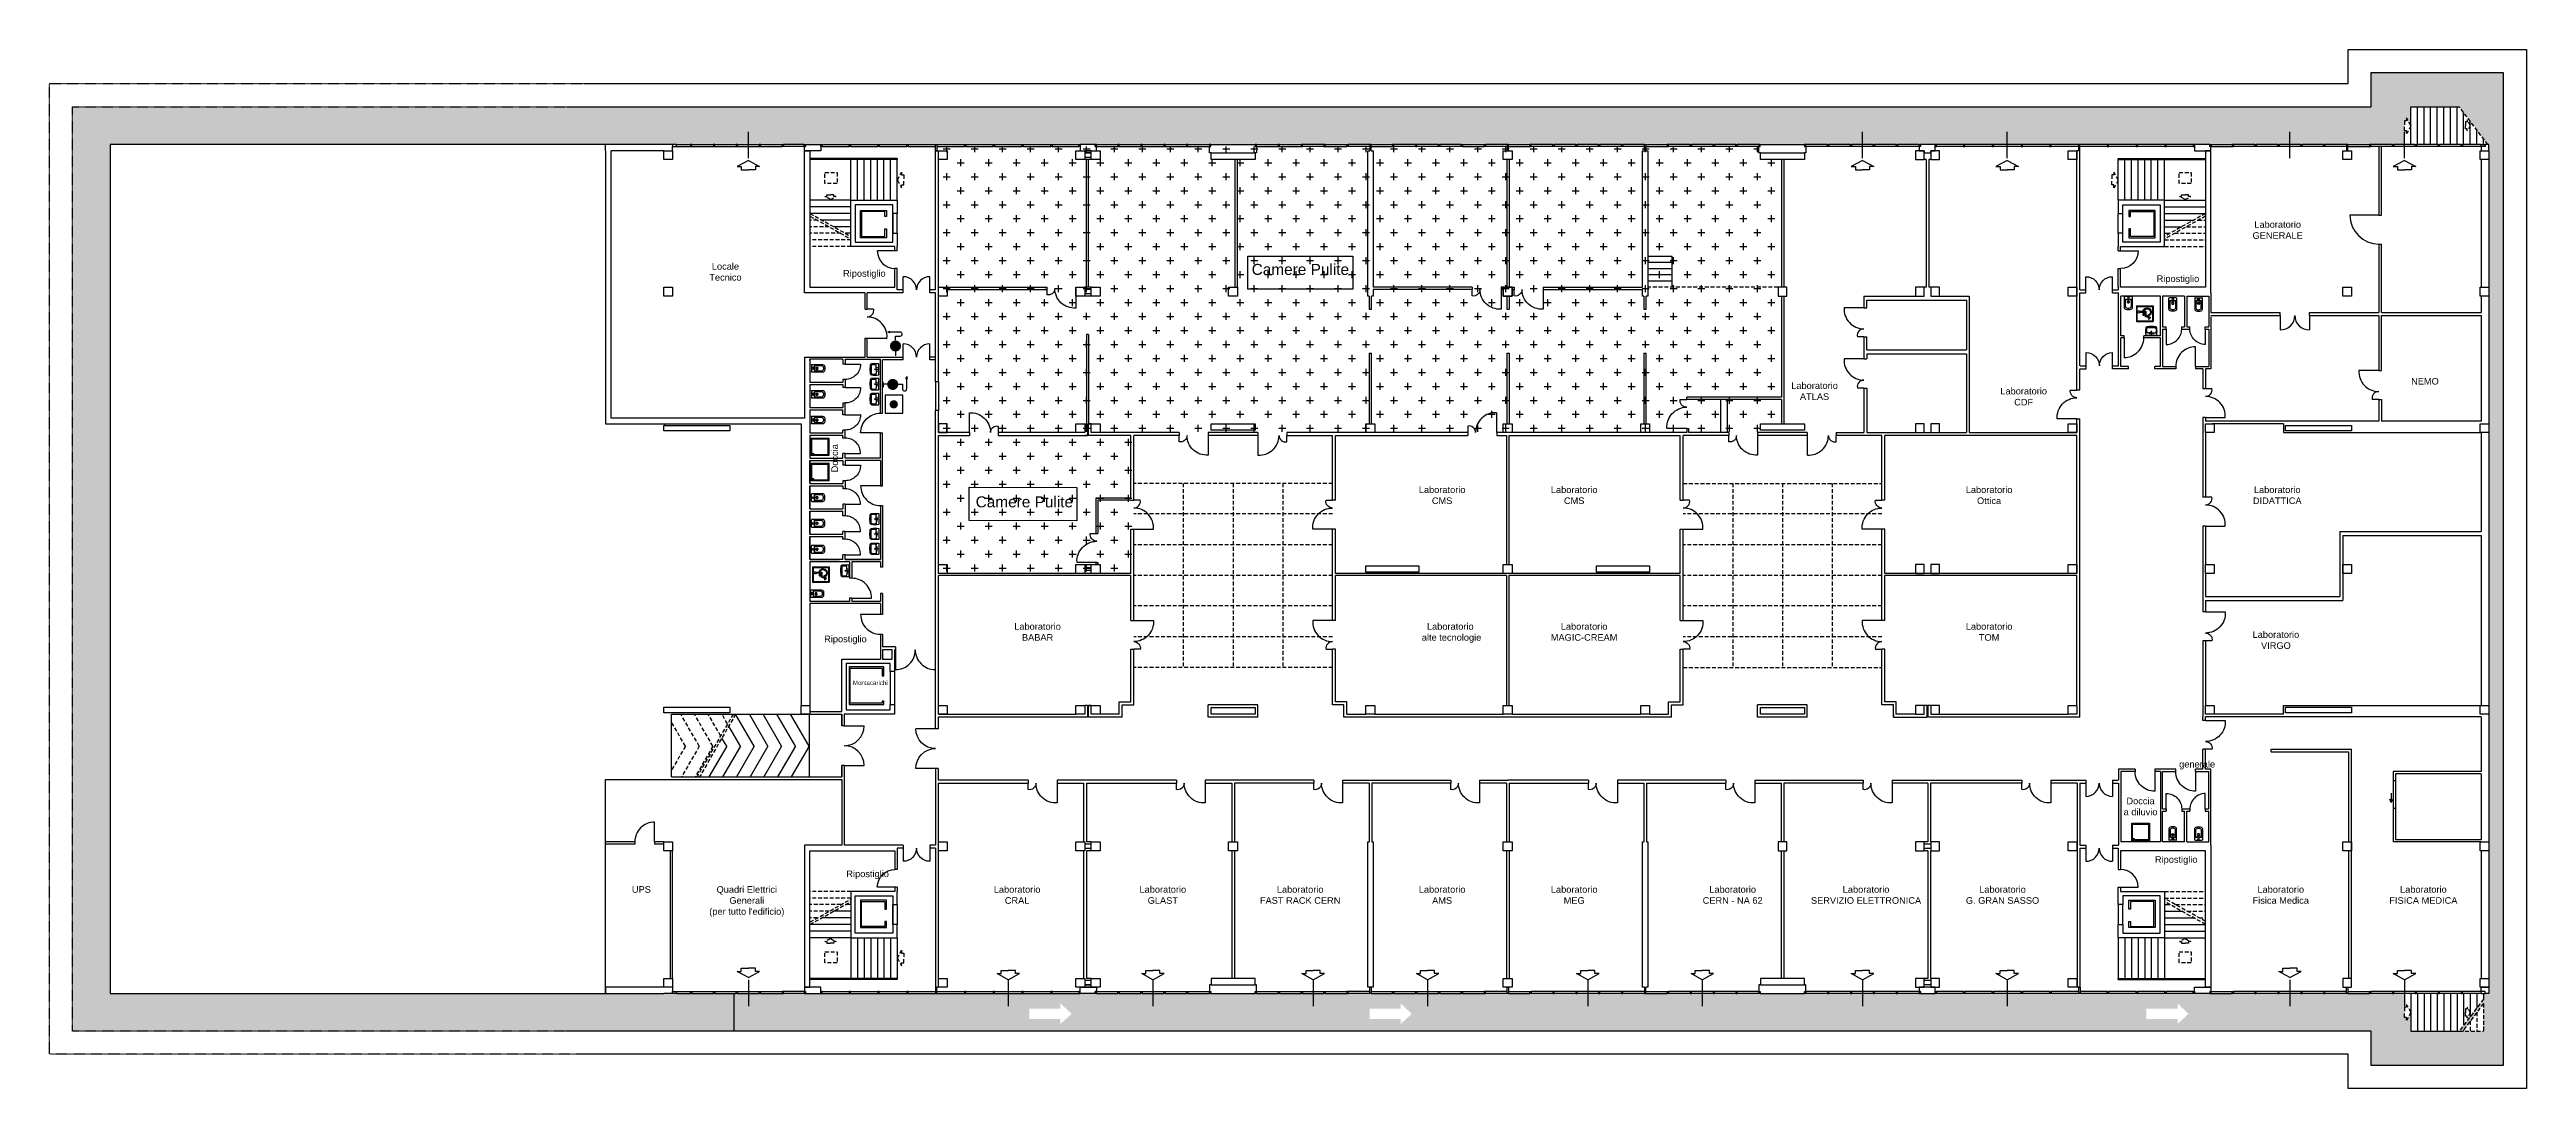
# Model space of a CAD drawing. Header units: millimetres. Extents: x 1226 to 2351, y 468 to 940.
import ezdxf
from ezdxf.enums import TextEntityAlignment as Align

# ---------------------------------------------------------------- set-up
doc = ezdxf.new("R2010")
doc.units = ezdxf.units.MM
for name, pattern in [('CONTINUA', [0]), ('HIDDEN', [0.375, 0.25, -0.125]), ('TRATTEGGIATA2', [0.375, 0.25, -0.125])]:
    doc.linetypes.add(name, pattern=pattern)
for name, color, linetype in [('arredi', 143, 'Continuous'), ('PROIEZIONI', 4, 'CONTINUA'), ('RETINI', 8, 'Continuous'), ('SEZIONI', 7, 'Continuous'), ('TESTO', 7, 'Continuous')]:
    doc.layers.add(name, color=color, linetype=linetype)
doc.styles.add('Arial', font='Arial.ttf')

msp = doc.modelspace()

# ---------------------------------------------------------------- texts
at = {"layer": 'TESTO', "ltscale": 0.5, "style": 'Arial'}
for s, height, p in [('Ripostiglio', 3, (1595.9, 836.7)), ('Ripostiglio', 3, (2192.7, 834.3)), ('Montacarichi', 2, (1598.6, 651.2))]:
    msp.add_text(s, height=height, dxfattribs=at).set_placement(p, align=Align.CENTER)
msp.add_text('Doccia', height=3, rotation=90, dxfattribs=at).set_placement((1583.9, 754.2), align=Align.CENTER)
at = {"layer": 'TESTO', "style": 'Arial'}
msp.add_text('Ripostiglio', height=3, dxfattribs=at).set_placement((2191.9, 570.4), align=Align.CENTER)
at = {"layer": 'TESTO', "attachment_point": 2, "style": 'Arial'}
for s, insert, char_height, width in [('Laboratorio GENERALE', (2238, 861.9), 3, 7.858), ('Locale Tecnico', (1532.8, 842.9), 3, 19.167), ('Camere Pulite', (1794, 842.5), 5, 48.933), ('Laboratorio\\PATLAS ', (2027.6, 788.7), 3, 51.202), ('NEMO', (2304.9, 790.7), 3, 3.104), ('Laboratorio\\PCDF ', (2122.6, 786.2), 3, 22.917), ('Camere Pulite', (1668.6, 736.9), 5, 48.933), ('Laboratorio\\PCMS ', (1858.4, 741.4), 3, 36.977), ('Laboratorio\\PCMS ', (1918.4, 741.4), 3, 25.989), ('Laboratorio\\POttica ', (2106.9, 741.4), 3, 32.032), ('Laboratorio\\PDIDATTICA ', (2237.8, 741.4), 3, 31.99), ('Laboratorio\\PBABAR ', (1674.6, 679.3), 3, 24.51), ('Laboratorio\\P alte tecnologie', (1862.1, 679.3), 3, 28.315), ('Laboratorio\\PMAGIC-CREAM', (1922.9, 679.3), 3, 41.117), ('Laboratorio\\PTOM ', (2106.9, 679.3), 3, 34.23), ('Laboratorio\\PVIRGO ', (2237.2, 675.6), 3, 29.573), ('Ripostiglio', (1587.3, 673.6), 3, 19.334), ('generale ', (2201.4, 616.7), 3, 15.377), ('Doccia\\Pa diluvio ', (2175.7, 600), 3, 15.377), ('Ripostiglio', (1597.4, 566.9), 3, 19.334), ('UPS', (1494.6, 559.8), 3, 12.277), ("Quadri Elettrici Generali\\P(per tutto l'edificio)", (1542.5, 559.8), 3, 33.888), ('Laboratorio\\PCRAL ', (1665.3, 559.8), 3, 32.282), ('Laboratorio\\PGLAST ', (1731.5, 559.8), 3, 32.282), ('Laboratorio \\PFAST RACK CERN', (1793.9, 559.8), 3, 48.508), ('Laboratorio\\PAMS ', (1858.4, 559.8), 3, 32.282), ('Laboratorio\\PMEG ', (1918.4, 559.8), 3, 32.282), ('Laboratorio\\PCERN - NA 62', (1990.4, 559.8), 3, 32.282), ('Laboratorio\\PSERVIZIO ELETTRONICA', (2051, 559.8), 3, 55.54), ('Laboratorio  \\PG. GRAN SASSO', (2113, 559.8), 3, 46.345), ('Laboratorio Fisica Medica', (2239.4, 559.8), 3, 32.282), ('Laboratorio FISICA MEDICA', (2304.2, 559.8), 3, 32.282)]:
    msp.add_mtext(s, dxfattribs=dict(at, insert=insert, char_height=char_height, width=width))

# ---------------------------------------------------------------- blocks, each defined once
blk = doc.blocks.new('PORTA80')
at = {"ltscale": 0.5}
blk.add_line((0, 0), (80, 0), dxfattribs=at)
blk.add_arc((0, 0), 80.1, 0.0985, 90, dxfattribs=at)
blk = doc.blocks.new('ED012', base_point=(10.39, 7.79))
for p, q in [((10.39, 8.08), (9.88, 7.8)), ((10.39, 8.08), (10.9, 7.8)), ((9.88, 7.8), (10.07, 7.8)), ((10.07, 7.8), (10.07, 7.66)), ((10.07, 7.66), (10.39, 7.66)), ((10.71, 7.66), (10.39, 7.66)), ((10.9, 7.8), (10.71, 7.8)), ((10.71, 7.8), (10.71, 7.66))]:
    blk.add_line(p, q)
blk = doc.blocks.new('ED003', base_point=(0.838, 5.982))
for p, q in [((0.838, 5.982), (0.838, 6.482)), ((1.838, 5.982), (1.838, 6.482))]:
    blk.add_line(p, q)
for centre, start, end in [((0.838, 5.982), 0, 90), ((1.838, 5.982), 90, 180)]:
    blk.add_arc(centre, 0.5, start, end)
blk = doc.blocks.new('PORTA9030')
at = {"ltscale": 0.5}
for p, q in [((29, 131), (0, 131)), ((0, 0), (90, 0))]:
    blk.add_line(p, q, dxfattribs=at)
for centre, radius, start, end in [((0, 126), 30, 270, 10.8434), ((0, 6), 90, 356.4047, 90)]:
    blk.add_arc(centre, radius, start, end, dxfattribs=at)
blk = doc.blocks.new('ED001', base_point=(1.84, 7.78))
blk.add_line((1.84, 7.78), (1.84, 8.78))
blk.add_arc((1.84, 7.78), 0.998, 89.8816, 180)
blk = doc.blocks.new('SANI202R')
for p, q in [((0.16, 0), (0.16, 0.23)), ((0.16, 0), (0.16, -0.23)), ((0.39, 0.28), (0.21, 0.28)), ((0.39, -0.28), (0.21, -0.28))]:
    blk.add_line(p, q)
blk.add_lwpolyline([(0.02, 0.31), (0.02, 0), (0.02, -0.31, 0.270322), (0.04, -0.32, 0.012971), (0.43, -0.32, 0.351801), (0.5, -0.25, 0.023121), (0.52, 0, 0.023121), (0.5, 0.25, 0.351801), (0.43, 0.32, 0.012971), (0.04, 0.32, 0.270322)], format="xyb", close=True)
for centre, radius in [((0.09, 0), 0.0175), ((0.12, 0.1), 0.015), ((0.23, 0), 0.023), ((0.12, -0.1), 0.015)]:
    blk.add_circle(centre, radius)
for centre, radius, start, end in [((0.21, 0.23), 0.05, 90, 180), ((0.4, 0.23), 0.0491, 20.305, 95.8759), ((-2.26, 0.01), 2.71, 359.8359, 5.134), ((-2.26, -0.01), 2.71, 354.866, 0.1641), ((0.21, -0.23), 0.05, 180, 270), ((0.4, -0.23), 0.0491, 264.1241, 339.695)]:
    blk.add_arc(centre, radius, start, end)
blk = doc.blocks.new('AR029', base_point=(2.75, 4.39))
for p, q in [((2.58, 4.37), (2.58, 3.89)), ((2.58, 4.26), (2.93, 4.26)), ((2.6, 4.39), (2.91, 4.39)), ((2.63, 4.23), (2.63, 3.95)), ((2.86, 4.25), (2.65, 4.25)), ((2.68, 3.79), (2.83, 3.79)), ((2.71, 4.12), (2.71, 4.16)), ((2.73, 4.18), (2.78, 4.18)), ((2.78, 4.1), (2.73, 4.1)), ((2.73, 3.85), (2.78, 3.85)), ((2.8, 4.16), (2.8, 4.12)), ((2.88, 3.95), (2.88, 4.23)), ((2.93, 3.89), (2.93, 4.37))]:
    blk.add_line(p, q)
blk.add_circle((2.75, 4.32), 0.0415)
for centre, radius, start, end in [((2.6, 4.37), 0.02, 90, 180), ((2.68, 3.89), 0.1, 180, 270), ((2.65, 4.23), 0.02, 90, 180), ((2.73, 3.95), 0.1, 180, 270), ((2.73, 4.16), 0.02, 90, 180), ((2.73, 4.12), 0.02, 180, 270), ((2.78, 4.16), 0.02, 0, 90), ((2.78, 4.12), 0.02, 270, 0), ((2.78, 3.95), 0.1, 270, 0), ((2.83, 3.89), 0.1, 270, 0), ((2.86, 4.23), 0.02, 0, 90), ((2.91, 4.37), 0.02, 0, 90)]:
    blk.add_arc(centre, radius, start, end)
blk = doc.blocks.new('HANDICAP')
for p, q in [((0, 13), (1, 13)), ((0, 13), (0, 11.92)), ((0.04, 12.96), (0.96, 12.96)), ((0.04, 12.96), (0.04, 11.96)), ((0.96, 12.96), (0.96, 11.96)), ((1, 13), (1, 11.92)), ((0, 11.92), (1, 11.92)), ((0.04, 11.96), (0.96, 11.96)), ((0.31, 12.57), (0.31, 12.51)), ((0.34, 12.78), (0.34, 12.39)), ((0.34, 12.39), (0.62, 12.39)), ((0.4, 12.76), (0.4, 12.57)), ((0.4, 12.57), (0.59, 12.57)), ((0.4, 12.51), (0.4, 12.45)), ((0.4, 12.51), (0.59, 12.51)), ((0.4, 12.45), (0.66, 12.45)), ((0.59, 12.57), (0.59, 12.51)), ((0.62, 12.39), (0.72, 12.11)), ((0.62, 12.29), (0.65, 12.2)), ((0.66, 12.45), (0.75, 12.18)), ((0.72, 12.11), (0.87, 12.17)), ((0.75, 12.18), (0.85, 12.22)), ((0.87, 12.17), (0.85, 12.22))]:
    blk.add_line(p, q)
for centre, radius, start, end in [((0.39, 12.84), 0.075, 280.1076, 232.9666), ((0.4, 12.31), 0.275, 109.0883, 335.8906), ((0.4, 12.31), 0.221, 114.0315, 353.9362)]:
    blk.add_arc(centre, radius, start, end)
blk = doc.blocks.new('SA8')
for p, q in [((0, 0), (0, 80)), ((0, 80), (80, 80)), ((80, 0), (0, 0)), ((4, 74), (6, 76)), ((4, 6), (4, 74)), ((6, 4), (4, 6)), ((6, 76), (74, 76)), ((74, 4), (6, 4)), ((74, 76), (76, 74)), ((76, 6), (74, 4)), ((76, 74), (76, 6)), ((80, 80), (80, 0))]:
    blk.add_line(p, q)
blk.add_circle((9, 9), 2)

# ---------------------------------------------------------------- hatches: boundary and pattern name
at = {"layer": 'RETINI'}
h = msp.add_hatch(dxfattribs=at)
h.set_pattern_fill('AR-HBONE', color=256, scale=0.05)
h.set_pattern_definition([(45, (-292328.8126, 420394.8556), (7e-16, 7.184204897), [15.24, -5.08]), (135, (-292325.2205, 420398.4477), (7e-16, 7.184204897), [15.24, -5.08])])
h.paths.add_polyline_path([(2295.6, 907.5), (2296.6, 907.5), (2296.6, 908.8), (2298.5, 905.3), (2298.5, 913.9), (2320.5, 913.9), (2333.5, 896.7), (2334, 896.7), (2334, 893.9), (2334, 889.9), (2334, 517.9), (2334, 513.9), (2334, 511.1), (2331.5, 511.1), (2331.5, 508.5), (2320.5, 493.9), (2322, 493.9), (2331.5, 506.5), (2331.5, 493.9), (2320.5, 493.9), (2298.5, 493.9), (2298.5, 502.5), (2296.6, 498.9), (2296.6, 500.2), (2295.6, 500.2), (2295.6, 502.5), (2295.6, 504.8), (2295.6, 511.1), (2290.7, 511.1), (2290.1, 511.1), (2280.3, 511.1), (2279.7, 511.1), (2269.9, 511.1), (2269.3, 511.1), (2259.5, 511.1), (2258.9, 511.1), (2249.1, 511.1), (2248.5, 511.1), (2238.7, 511.1), (2238.1, 511.1), (2228.3, 511.1), (2227.7, 511.1), (2217.9, 511.1), (2217.3, 511.1), (2207.2, 511.1), (2207.2, 511.1), (2200.2, 511.1), (2199.6, 511.1), (2187.4, 511.1), (2186.8, 511.1), (2174.3, 511.1), (2173.7, 511.1), (2161.2, 511.1), (2160.6, 511.1), (2148.2, 511.1), (2148.2, 511.1), (2147.6, 511.1), (2135.1, 511.1), (2134.5, 511.1), (2122, 511.1), (2121.4, 511.1), (2108.9, 511.1), (2108.3, 511.1), (2095.8, 511.1), (2095.2, 511.1), (2083, 511.1), (2082.4, 511.1), (2075.7, 511.1), (2075.7, 511.1), (2075.1, 511.1), (2065.3, 511.1), (2064.7, 511.1), (2054.9, 511.1), (2054.3, 511.1), (2044.5, 511.1), (2043.9, 511.1), (2034.1, 511.1), (2033.5, 511.1), (2023.7, 511.1), (2023.1, 511.1), (2002.9, 511.1), (2002.3, 511.1), (1992.5, 511.1), (1991.9, 511.1), (1982.1, 511.1), (1981.5, 511.1), (1971.7, 511.1), (1971.1, 511.1), (1961.3, 511.1), (1960.7, 511.1), (1950.9, 511.1), (1950.3, 511.1), (1940.5, 511.1), (1939.9, 511.1), (1930.1, 511.1), (1929.5, 511.1), (1919.7, 511.1), (1919.1, 511.1), (1909.3, 511.1), (1908.7, 511.1), (1898.9, 511.1), (1898.3, 511.1), (1888.5, 511.1), (1887.9, 511.1), (1878.1, 511.1), (1877.5, 511.1), (1867.7, 511.1), (1867.1, 511.1), (1857.3, 511.1), (1856.7, 511.1), (1846.9, 511.1), (1846.3, 511.1), (1836.5, 511.1), (1835.9, 511.1), (1826.1, 511.1), (1825.5, 511.1), (1815.7, 511.1), (1815.1, 511.1), (1805.3, 511.1), (1804.7, 511.1), (1794.9, 511.1), (1794.3, 511.1), (1784.5, 511.1), (1783.9, 511.1), (1774.1, 511.1), (1773.5, 511.1), (1753.3, 511.1), (1752.7, 511.1), (1742.9, 511.1), (1742.3, 511.1), (1732.5, 511.1), (1731.9, 511.1), (1722.1, 511.1), (1721.5, 511.1), (1711.7, 511.1), (1711.1, 511.1), (1701.3, 511.1), (1700.7, 511.1), (1700.7, 511.1), (1693.4, 511.1), (1693.4, 511.1), (1681.2, 511.1), (1680.6, 511.1), (1668.1, 511.1), (1667.5, 511.1), (1655, 511.1), (1654.4, 511.1), (1642, 511.1), (1641.4, 511.1), (1628.9, 511.1), (1628.3, 511.1), (1615.8, 511.1), (1615.2, 511.1), (1602.7, 511.1), (1602.1, 511.1), (1589.6, 511.1), (1589, 511.1), (1576.8, 511.1), (1576.2, 511.1), (1569.2, 511.1), (1568.6, 511.1), (1559.1, 511.1), (1558.5, 511.1), (1548.7, 511.1), (1548.1, 511.1), (1538.3, 511.1), (1536.6, 511.1), (1536.6, 493.9), (2280.5, 493.9), (2280.5, 478.4), (2340.5, 478.4), (2340.5, 929.4), (2280.5, 929.4), (2280.5, 913.9), (1460.8, 913.9), (1236.2, 913.9), (1236.2, 493.9), (1460.8, 493.9), (1536.6, 493.9), (1536.6, 511.1), (1527.9, 511.1), (1527.3, 511.1), (1517.5, 511.1), (1516.9, 511.1), (1510.6, 511.1), (1508.8, 511.1), (1504.8, 511.1), (1478.3, 511.1), (1253.3, 511.1), (1253.3, 896.7), (1478.3, 896.7), (1508.8, 896.7), (1510.6, 896.7), (1516.9, 896.7), (1517.5, 896.7), (1527.3, 896.7), (1527.9, 896.7), (1537.7, 896.7), (1538.3, 896.7), (1548.1, 896.7), (1548.7, 896.7), (1558.5, 896.7), (1559.1, 896.7), (1568.6, 896.7), (1569.2, 896.7), (1576.2, 896.7), (1576.8, 896.7), (1589, 896.7), (1589.6, 896.7), (1602.1, 896.7), (1602.7, 896.7), (1615.2, 896.7), (1615.8, 896.7), (1628.3, 896.7), (1628.9, 896.7), (1641.4, 896.7), (1642, 896.7), (1654.4, 896.7), (1655, 896.7), (1667.5, 896.7), (1668.1, 896.7), (1680.6, 896.7), (1681.2, 896.7), (1693.4, 896.7), (1694, 896.7), (1700.7, 896.7), (1700.7, 896.7), (1701.3, 896.7), (1711.1, 896.7), (1711.7, 896.7), (1721.5, 896.7), (1722.1, 896.7), (1731.9, 896.7), (1732.5, 896.7), (1742.3, 896.7), (1742.9, 896.7), (1752.7, 896.7), (1753.3, 896.7), (1773.5, 896.7), (1774.1, 896.7), (1783.9, 896.7), (1784.5, 896.7), (1794.3, 896.7), (1794.9, 896.7), (1804.7, 896.7), (1805.3, 896.7), (1815.1, 896.7), (1815.7, 896.7), (1825.5, 896.7), (1826.1, 896.7), (1835.9, 896.7), (1836.5, 896.7), (1846.3, 896.7), (1846.9, 896.7), (1856.7, 896.7), (1857.3, 896.7), (1867.1, 896.7), (1867.7, 896.7), (1877.5, 896.7), (1878.1, 896.7), (1887.9, 896.7), (1888.5, 896.7), (1898.3, 896.7), (1898.9, 896.7), (1908.7, 896.7), (1909.3, 896.7), (1919.1, 896.7), (1919.7, 896.7), (1929.5, 896.7), (1930.1, 896.7), (1939.9, 896.7), (1940.5, 896.7), (1950.3, 896.7), (1950.9, 896.7), (1960.7, 896.7), (1961.3, 896.7), (1971.1, 896.7), (1971.7, 896.7), (1981.5, 896.7), (1982.1, 896.7), (1991.9, 896.7), (1992.5, 896.7), (2002.3, 896.7), (2002.9, 896.7), (2023.1, 896.7), (2023.7, 896.7), (2033.5, 896.7), (2034.1, 896.7), (2043.9, 896.7), (2044.5, 896.7), (2054.3, 896.7), (2054.9, 896.7), (2064.7, 896.7), (2065.3, 896.7), (2075.1, 896.7), (2075.7, 896.7), (2082.4, 896.7), (2083, 896.7), (2095.2, 896.7), (2095.8, 896.7), (2108.3, 896.7), (2108.9, 896.7), (2121.4, 896.7), (2122, 896.7), (2134.5, 896.7), (2135.1, 896.7), (2147.5, 896.7), (2148.1, 896.7), (2160.6, 896.7), (2161.2, 896.7), (2173.7, 896.7), (2174.3, 896.7), (2186.8, 896.7), (2187.4, 896.7), (2199.6, 896.7), (2200.2, 896.7), (2207.2, 896.7), (2207.2, 896.7), (2207.8, 896.7), (2217.3, 896.7), (2217.9, 896.7), (2227.7, 896.7), (2228.3, 896.7), (2238.1, 896.7), (2238.7, 896.7), (2248.5, 896.7), (2249.1, 896.7), (2258.9, 896.7), (2259.5, 896.7), (2269.3, 896.7), (2269.9, 896.7), (2279.7, 896.7), (2280.3, 896.7), (2290.1, 896.7), (2290.7, 896.7), (2295.6, 896.7), (2295.6, 902.5), (2295.6, 903), (2295.6, 903), (2295.6, 905.3)])
h.paths.add_polyline_path([(1670.9, 504.2), (1685, 504.2), (1685, 506.5), (1690.1, 501.8), (1685, 497.2), (1685, 499.4), (1670.9, 499.4)], flags=16)
h.paths.add_polyline_path([(1825.5, 504.2), (1839.6, 504.2), (1839.6, 506.5), (1844.6, 501.8), (1839.6, 497.2), (1839.6, 499.4), (1825.5, 499.4)], flags=16)
h.paths.add_polyline_path([(2178.4, 504.2), (2192.5, 504.2), (2192.5, 506.5), (2197.5, 501.8), (2192.5, 497.2), (2192.5, 499.4), (2178.4, 499.4)], flags=16)
at = {"layer": 'RETINI', "ltscale": 0.5}
h = msp.add_hatch(dxfattribs=at)
h.set_pattern_fill('CROSS', color=256, style=0)
h.set_pattern_definition([(0, (-292328.8126, 420394.8556), (6.35, 6.35), [3.175, -9.525]), (90, (-292327.225, 420393.268), (-6.35, 6.35), [3.175, -9.525])])
h.paths.add_polyline_path([(1629.6, 700.9), (1629.6, 895.9), (2002.3, 895.9), (2002.3, 892.9), (2003, 892.9), (2003, 889.9), (2012.6, 889.9), (2012.6, 765.9), (1718.3, 765.9), (1718.3, 700.9)])

# ---------------------------------------------------------------- linework, layer by layer
at = {"color": 1, "linetype": 'Continuous'}
for p, q in [((1605.3, 782.8), (1605.3, 774.7)), ((1613.4, 782.8), (1605.3, 782.8)), ((1613.4, 774.7), (1613.4, 782.8)), ((1605.3, 774.7), (1613.4, 774.7))]:
    msp.add_line(p, q, dxfattribs=at)
at = {"color": 1, "linetype": 'Continuous', "const_width": 1.84}
msp.add_lwpolyline([(1608.3, 778.7, 1), (1610.2, 778.7, 1)], format="xyb", close=True, dxfattribs=at)
at = {"layer": 'arredi', "color": 1}
for p, q in [((1607.5, 811.8), (1606.5, 811.5)), ((1607.5, 811.2), (1606.5, 811.5)), ((1606.8, 811.5), (1606.8, 811.5)), ((1607.5, 811.2), (1607.5, 811.8)), ((1612.2, 811.5), (1607.5, 811.5)), ((1610.1, 809.6), (1612.2, 809.6)), ((1610.1, 807.9), (1610.1, 809.6)), ((1610.1, 803.9), (1610.1, 800.7)), ((1604.4, 787.8), (1604.4, 789)), ((1607.6, 787.8), (1604.4, 787.8)), ((1604.4, 787.8), (1604.4, 786.5)), ((1607.6, 787.8), (1607.6, 787.8)), ((1611.3, 787.8), (1611.5, 787.8)), ((1611.5, 787.8), (1611.5, 787.8)), ((1611.5, 787.8), (1613.3, 787.8)), ((1613.3, 787.8), (1613.3, 785.7)), ((1614.8, 790.4), (1615.2, 791.4)), ((1614.8, 790.4), (1615.5, 790.4)), ((1615.5, 790.4), (1615.2, 791.4)), ((1615.2, 785.7), (1615.2, 790.4)), ((1613.3, 785.7), (1613.3, 785.7)), ((1615.1, 785.7), (1615.2, 785.7))]:
    msp.add_line(p, q, dxfattribs=at)
at = {"layer": 'arredi', "color": 1, "const_width": 2.52}
for points in [[(1611.3, 805.2, 1), (1608.8, 805.2, 1)], [(1608.8, 786.5, 1), (1608.8, 789, 1)]]:
    msp.add_lwpolyline(points, format="xyb", close=True, dxfattribs=at)
at = {"layer": 'arredi', "color": 1}
for centre, start, end in [((1612.2, 810.6), 270, 90), ((1614.2, 785.7), 180, 0)]:
    msp.add_arc(centre, 0.909, start, end, dxfattribs=at)
at = {"layer": 'PROIEZIONI', "ltscale": 0.5}
for p, q in [((2298.5, 913.9), (2320.5, 913.9)), ((2298.5, 896.7), (2298.5, 913.9)), ((2301.5, 896.7), (2301.5, 913.9)), ((2304.5, 896.7), (2304.5, 913.9)), ((2307.5, 896.7), (2307.5, 913.9)), ((2310.5, 896.7), (2310.5, 913.9)), ((2313.5, 896.7), (2313.5, 913.9)), ((2316.5, 896.7), (2316.5, 913.9)), ((2319.5, 896.7), (2319.5, 913.9)), ((1543.2, 890.5), (1543.2, 902.5)), ((2049.4, 890.5), (2049.4, 902.5)), ((2115.1, 890.5), (2115.1, 902.5)), ((2243.6, 890.5), (2243.6, 902.5)), ((2295.6, 890.5), (2295.6, 902.5)), ((2322.5, 896.7), (2322.5, 911.2)), ((2325.5, 896.7), (2325.5, 907.2)), ((2328.5, 896.7), (2328.5, 903.3)), ((1510.6, 896.7), (1516.9, 896.7)), ((1510.6, 895.9), (1516.9, 895.9)), ((1517.5, 896.7), (1527.3, 896.7)), ((1517.5, 895.9), (1527.3, 895.9)), ((1527.9, 896.7), (1537.7, 896.7)), ((1527.9, 895.9), (1537.7, 895.9)), ((1538.3, 896.7), (1548.1, 896.7)), ((1538.3, 895.9), (1548.1, 895.9)), ((1548.7, 896.7), (1558.5, 896.7)), ((1548.7, 895.9), (1558.5, 895.9)), ((1568.6, 896.7), (1559.1, 896.7)), ((1568.6, 895.9), (1559.1, 895.9)), ((1610.8, 890.4), (1571.2, 890.4)), ((1610.8, 889.9), (1571.2, 889.9)), ((1576.8, 896.7), (1589, 896.7)), ((1576.8, 895.9), (1589, 895.9)), ((1589.6, 896.7), (1602.1, 896.7)), ((1589.6, 895.9), (1602.1, 895.9)), ((1589.8, 871.4), (1589.8, 889.9)), ((1592.8, 871.4), (1592.8, 889.9)), ((1595.8, 871.4), (1595.8, 889.9)), ((1598.8, 871.4), (1598.8, 889.9)), ((1601.8, 871.4), (1601.8, 889.9)), ((1602.7, 896.7), (1615.2, 896.7)), ((1602.7, 895.9), (1615.2, 895.9)), ((1604.8, 871.4), (1604.8, 889.9)), ((1607.8, 871.4), (1607.8, 889.9)), ((1610.8, 890.4), (1610.8, 889.9)), ((1610.8, 871.4), (1610.8, 890.4)), ((1615.8, 896.7), (1628.3, 896.7)), ((1615.8, 895.9), (1628.3, 895.9)), ((1628.9, 896.7), (1641.4, 896.7)), ((1628.9, 895.9), (1641.4, 895.9)), ((1642, 896.7), (1654.4, 896.7)), ((1642, 895.9), (1654.4, 895.9)), ((1655, 896.7), (1667.5, 896.7)), ((1655, 895.9), (1667.5, 895.9)), ((1668.1, 896.7), (1680.6, 896.7)), ((1668.1, 895.9), (1680.6, 895.9)), ((1681.2, 896.7), (1693.4, 896.7)), ((1681.2, 895.9), (1693.4, 895.9)), ((1701.3, 896.7), (1711.1, 896.7)), ((1701.3, 895.9), (1711.1, 895.9)), ((1711.7, 896.7), (1721.5, 896.7)), ((1711.7, 895.9), (1721.5, 895.9)), ((1722.1, 896.7), (1731.9, 896.7)), ((1722.1, 895.9), (1731.9, 895.9)), ((1732.5, 896.7), (1742.3, 896.7)), ((1732.5, 895.9), (1742.3, 895.9)), ((1742.9, 896.7), (1752.7, 896.7)), ((1742.9, 895.9), (1752.7, 895.9)), ((1774.1, 896.7), (1783.9, 896.7)), ((1774.1, 895.9), (1783.9, 895.9)), ((1784.5, 896.7), (1794.3, 896.7)), ((1784.5, 895.9), (1794.3, 895.9)), ((1804.7, 896.7), (1794.9, 896.7)), ((1804.7, 895.9), (1794.9, 895.9)), ((1805.3, 896.7), (1815.1, 896.7)), ((1805.3, 895.9), (1815.1, 895.9)), ((1825.5, 896.7), (1815.7, 896.7)), ((1825.5, 895.9), (1815.7, 895.9)), ((1826.1, 896.7), (1835.9, 896.7)), ((1826.1, 895.9), (1835.9, 895.9)), ((1846.3, 896.7), (1836.5, 896.7)), ((1846.3, 895.9), (1836.5, 895.9)), ((1856.7, 896.7), (1846.9, 896.7)), ((1856.7, 895.9), (1846.9, 895.9)), ((1867.1, 896.7), (1857.3, 896.7)), ((1867.1, 895.9), (1857.3, 895.9)), ((1867.7, 896.7), (1877.5, 896.7)), ((1867.7, 895.9), (1877.5, 895.9)), ((1887.9, 896.7), (1878.1, 896.7)), ((1887.9, 895.9), (1878.1, 895.9)), ((1888.5, 896.7), (1898.3, 896.7)), ((1888.5, 895.9), (1898.3, 895.9)), ((1908.7, 896.7), (1898.9, 896.7)), ((1908.7, 895.9), (1898.9, 895.9)), ((1919.1, 896.7), (1909.3, 896.7)), ((1919.1, 895.9), (1909.3, 895.9)), ((1929.5, 896.7), (1919.7, 896.7)), ((1929.5, 895.9), (1919.7, 895.9)), ((1939.9, 896.7), (1930.1, 896.7)), ((1939.9, 895.9), (1930.1, 895.9)), ((1950.3, 896.7), (1940.5, 896.7)), ((1950.3, 895.9), (1940.5, 895.9)), ((1950.9, 896.7), (1960.7, 896.7)), ((1950.9, 895.9), (1960.7, 895.9)), ((1971.1, 896.7), (1961.3, 896.7)), ((1971.1, 895.9), (1961.3, 895.9)), ((1981.5, 896.7), (1971.7, 896.7)), ((1981.5, 895.9), (1971.7, 895.9)), ((1991.9, 896.7), (1982.1, 896.7)), ((1991.9, 895.9), (1982.1, 895.9)), ((2002.3, 896.7), (1992.5, 896.7)), ((2002.3, 895.9), (1992.5, 895.9)), ((2033.5, 896.7), (2023.7, 896.7)), ((2033.5, 895.9), (2023.7, 895.9)), ((2043.9, 896.7), (2034.1, 896.7)), ((2043.9, 895.9), (2034.1, 895.9)), ((2054.3, 896.7), (2044.5, 896.7)), ((2054.3, 895.9), (2044.5, 895.9)), ((2064.7, 896.7), (2054.9, 896.7)), ((2064.7, 895.9), (2054.9, 895.9)), ((2075.1, 896.7), (2065.3, 896.7)), ((2075.1, 895.9), (2065.3, 895.9)), ((2095.2, 896.7), (2083, 896.7)), ((2095.2, 895.9), (2083, 895.9)), ((2108.3, 896.7), (2095.8, 896.7)), ((2108.3, 895.9), (2095.8, 895.9)), ((2121.4, 896.7), (2108.9, 896.7)), ((2121.4, 895.9), (2108.9, 895.9)), ((2134.5, 896.7), (2122, 896.7)), ((2134.5, 895.9), (2122, 895.9)), ((2147.5, 896.7), (2135.1, 896.7)), ((2147.5, 895.9), (2135.1, 895.9)), ((2160.6, 896.7), (2148.2, 896.7)), ((2160.6, 895.9), (2148.2, 895.9)), ((2173.7, 896.7), (2161.2, 896.7)), ((2173.7, 895.9), (2161.2, 895.9)), ((2165.6, 890.4), (2165.6, 889.9)), ((2165.6, 871.4), (2165.6, 890.4)), ((2165.6, 890.4), (2205.2, 890.4)), ((2165.6, 889.9), (2205.2, 889.9)), ((2168.6, 871.4), (2168.6, 889.9)), ((2171.6, 871.4), (2171.6, 889.9)), ((2186.8, 896.7), (2174.3, 896.7)), ((2186.8, 895.9), (2174.3, 895.9)), ((2174.6, 871.4), (2174.6, 889.9)), ((2177.6, 871.4), (2177.6, 889.9)), ((2180.6, 871.4), (2180.6, 889.9)), ((2183.6, 871.4), (2183.6, 889.9)), ((2186.6, 871.4), (2186.6, 889.9)), ((2199.6, 896.7), (2187.4, 896.7)), ((2199.6, 895.9), (2187.4, 895.9)), ((2207.8, 896.7), (2217.3, 896.7)), ((2207.8, 895.9), (2217.3, 895.9)), ((2227.7, 896.7), (2217.9, 896.7)), ((2227.7, 895.9), (2217.9, 895.9)), ((2238.1, 896.7), (2228.3, 896.7)), ((2238.1, 895.9), (2228.3, 895.9)), ((2248.5, 896.7), (2238.7, 896.7)), ((2248.5, 895.9), (2238.7, 895.9)), ((2258.9, 896.7), (2249.1, 896.7)), ((2258.9, 895.9), (2249.1, 895.9)), ((2269.3, 896.7), (2259.5, 896.7)), ((2269.3, 895.9), (2259.5, 895.9)), ((2269.9, 896.7), (2279.7, 896.7)), ((2269.9, 895.9), (2279.7, 895.9)), ((2290.1, 896.7), (2280.3, 896.7)), ((2290.1, 895.9), (2280.3, 895.9)), ((2300.5, 896.7), (2290.7, 896.7)), ((2300.5, 895.9), (2290.7, 895.9)), ((2310.9, 896.7), (2301.1, 896.7)), ((2310.9, 895.9), (2301.1, 895.9)), ((2321.3, 896.7), (2311.5, 896.7)), ((2321.3, 895.9), (2311.5, 895.9)), ((2330.5, 896.7), (2321.9, 896.7)), ((2330.5, 895.9), (2321.9, 895.9)), ((2331.5, 896.7), (2331.5, 899.3)), ((1589.8, 871.4), (1571.2, 871.4)), ((1589.8, 868.4), (1571.2, 868.4)), ((2186.6, 871.4), (2205.2, 871.4)), ((2186.6, 868.4), (2205.2, 868.4)), ((1589.8, 865.4), (1571.2, 865.4)), ((1589.8, 862.4), (1576.6, 862.4)), ((1589.8, 859.4), (1581.9, 859.4)), ((1589.8, 856.4), (1587.3, 856.4)), ((1608.8, 865.4), (1608.8, 856.4)), ((1608.8, 856.4), (1608.8, 865.4)), ((1610.8, 856.4), (1610.8, 865.4)), ((1610.8, 856.4), (1610.8, 865.4)), ((2165.6, 856.4), (2165.6, 865.4)), ((2165.6, 856.4), (2165.6, 865.4)), ((2167.6, 856.4), (2167.6, 865.4)), ((2186.6, 865.4), (2205.2, 865.4)), ((2186.6, 862.4), (2199.9, 862.4)), ((2186.6, 859.4), (2194.5, 859.4)), ((2186.6, 856.4), (2189.1, 856.4)), ((1610, 667.2), (1610, 658.2)), ((1628, 667.2), (1628, 658.2)), ((1607.6, 657.4), (1607.6, 642.4)), ((1609.6, 657.4), (1609.6, 642.4)), ((1539.6, 623.4), (1534.3, 632.5)), ((1545.8, 623.4), (1537.4, 637.9)), ((1552.1, 623.4), (1543.7, 637.9)), ((1558.3, 623.4), (1549.9, 637.9)), ((1564.6, 623.4), (1556.2, 637.9)), ((1570.8, 623.4), (1562.4, 637.9)), ((1570.8, 637.9), (1570.8, 609.4)), ((1533.4, 623.4), (1525.3, 609.4)), ((1533.4, 623.4), (1531.2, 627.1)), ((1539.6, 623.4), (1531.5, 609.4)), ((1545.8, 623.4), (1537.8, 609.4)), ((1552.1, 623.4), (1544, 609.4)), ((1558.3, 623.4), (1550.2, 609.4)), ((1564.6, 623.4), (1556.5, 609.4)), ((1570.8, 623.4), (1562.7, 609.4)), ((2166.6, 559.4), (2174.6, 559.4)), ((1589.8, 542.4), (1571.2, 542.4)), ((1589.8, 545.4), (1576.6, 545.4)), ((1589.8, 548.4), (1581.9, 548.4)), ((1589.8, 551.4), (1587.3, 551.4)), ((1608.8, 551.4), (1608.8, 542.4)), ((1608.8, 542.4), (1608.8, 551.4)), ((1610.8, 551.4), (1610.8, 542.4)), ((1610.8, 551.4), (1610.8, 542.4)), ((2165.6, 551.4), (2165.6, 542.4)), ((2167.6, 542.4), (2167.6, 551.4)), ((2186.6, 551.4), (2189.1, 551.4)), ((2186.6, 548.4), (2194.5, 548.4)), ((2186.6, 545.4), (2199.9, 545.4)), ((2186.6, 542.4), (2205.2, 542.4)), ((1589.8, 539.4), (1571.2, 539.4)), ((1589.8, 536.4), (1571.2, 536.4)), ((1589.8, 536.4), (1589.8, 517.9)), ((1592.8, 536.4), (1592.8, 517.9)), ((1595.8, 536.4), (1595.8, 517.9)), ((1598.8, 536.4), (1598.8, 517.9)), ((1601.8, 536.4), (1601.8, 517.9)), ((1604.8, 536.4), (1604.8, 517.9)), ((1607.8, 536.4), (1607.8, 517.9)), ((1610.8, 536.4), (1610.8, 517.4)), ((2165.6, 536.4), (2165.6, 517.4)), ((2168.6, 536.4), (2168.6, 517.9)), ((2171.6, 536.4), (2171.6, 517.9)), ((2174.6, 536.4), (2174.6, 517.9)), ((2177.6, 536.4), (2177.6, 517.9)), ((2180.6, 536.4), (2180.6, 517.9)), ((2183.6, 536.4), (2183.6, 517.9)), ((2186.6, 539.4), (2205.2, 539.4)), ((2186.6, 536.4), (2205.2, 536.4)), ((2186.6, 536.4), (2186.6, 517.9)), ((1610.8, 517.9), (1571.2, 517.9)), ((1610.8, 517.4), (1610.8, 517.9)), ((2165.6, 517.4), (2165.6, 517.9)), ((2165.6, 517.9), (2205.2, 517.9)), ((1510.6, 511.9), (1516.9, 511.9)), ((1510.6, 511.1), (1516.9, 511.1)), ((1517.5, 511.9), (1527.3, 511.9)), ((1517.5, 511.1), (1527.3, 511.1)), ((1527.9, 511.9), (1537.7, 511.9)), ((1527.9, 511.1), (1537.7, 511.1)), ((1536.6, 511.1), (1536.6, 493.9)), ((1538.3, 511.9), (1548.1, 511.9)), ((1538.3, 511.1), (1548.1, 511.1)), ((1543.2, 517.3), (1543.2, 505.3)), ((1548.7, 511.9), (1558.5, 511.9)), ((1548.7, 511.1), (1558.5, 511.1)), ((1568.6, 511.9), (1559.1, 511.9)), ((1568.6, 511.1), (1559.1, 511.1)), ((1610.8, 517.4), (1571.2, 517.4)), ((1576.8, 511.9), (1589, 511.9)), ((1576.8, 511.1), (1589, 511.1)), ((1589.6, 511.9), (1602.1, 511.9)), ((1589.6, 511.1), (1602.1, 511.1)), ((1602.7, 511.9), (1615.2, 511.9)), ((1602.7, 511.1), (1615.2, 511.1)), ((1615.8, 511.9), (1628.3, 511.9)), ((1615.8, 511.1), (1628.3, 511.1)), ((1628.9, 511.9), (1641.4, 511.9)), ((1628.9, 511.1), (1641.4, 511.1)), ((1642, 511.9), (1654.4, 511.9)), ((1642, 511.1), (1654.4, 511.1)), ((1655, 511.9), (1667.5, 511.9)), ((1655, 511.1), (1667.5, 511.1)), ((1661.3, 517.3), (1661.3, 505.3)), ((1668.1, 511.9), (1680.6, 511.9)), ((1668.1, 511.1), (1680.6, 511.1)), ((1681.2, 511.9), (1693.4, 511.9)), ((1681.2, 511.1), (1693.4, 511.1)), ((1701.3, 511.9), (1711.1, 511.9)), ((1701.3, 511.1), (1711.1, 511.1)), ((1711.7, 511.9), (1721.5, 511.9)), ((1711.7, 511.1), (1721.5, 511.1)), ((1722.1, 511.9), (1731.9, 511.9)), ((1722.1, 511.1), (1731.9, 511.1)), ((1727, 517.3), (1727, 505.3)), ((1732.5, 511.9), (1742.3, 511.9)), ((1732.5, 511.1), (1742.3, 511.1)), ((1742.9, 511.9), (1752.7, 511.9)), ((1742.9, 511.1), (1752.7, 511.1)), ((1774.1, 511.9), (1783.9, 511.9)), ((1774.1, 511.1), (1783.9, 511.1)), ((1784.5, 511.9), (1794.3, 511.9)), ((1784.5, 511.1), (1794.3, 511.1)), ((1794.9, 511.9), (1804.7, 511.9)), ((1794.9, 511.1), (1804.7, 511.1)), ((1799.8, 517.3), (1799.8, 505.3)), ((1805.3, 511.9), (1815.1, 511.9)), ((1805.3, 511.1), (1815.1, 511.1)), ((1825.5, 511.9), (1815.7, 511.9)), ((1825.5, 511.1), (1815.7, 511.1)), ((1826.1, 511.9), (1835.9, 511.9)), ((1826.1, 511.1), (1835.9, 511.1)), ((1836.5, 511.9), (1846.3, 511.9)), ((1836.5, 511.1), (1846.3, 511.1)), ((1846.9, 511.9), (1856.7, 511.9)), ((1846.9, 511.1), (1856.7, 511.1)), ((1851.8, 517.3), (1851.8, 505.3)), ((1857.3, 511.9), (1867.1, 511.9)), ((1857.3, 511.1), (1867.1, 511.1)), ((1867.7, 511.9), (1877.5, 511.9)), ((1867.7, 511.1), (1877.5, 511.1)), ((1887.9, 511.9), (1878.1, 511.9)), ((1887.9, 511.1), (1878.1, 511.1)), ((1888.5, 511.9), (1898.3, 511.9)), ((1888.5, 511.1), (1898.3, 511.1)), ((1908.7, 511.9), (1898.9, 511.9)), ((1908.7, 511.1), (1898.9, 511.1)), ((1919.1, 511.9), (1909.3, 511.9)), ((1919.1, 511.1), (1909.3, 511.1)), ((1929.5, 511.9), (1919.7, 511.9)), ((1929.5, 511.1), (1919.7, 511.1)), ((1924.6, 517.3), (1924.6, 505.3)), ((1939.9, 511.9), (1930.1, 511.9)), ((1939.9, 511.1), (1930.1, 511.1)), ((1950.3, 511.9), (1940.5, 511.9)), ((1950.3, 511.1), (1940.5, 511.1)), ((1950.9, 511.9), (1960.7, 511.9)), ((1950.9, 511.1), (1960.7, 511.1)), ((1971.1, 511.9), (1961.3, 511.9)), ((1971.1, 511.1), (1961.3, 511.1)), ((1981.5, 511.9), (1971.7, 511.9)), ((1981.5, 511.1), (1971.7, 511.1)), ((1976.6, 517.3), (1976.6, 505.3)), ((1991.9, 511.9), (1982.1, 511.9)), ((1991.9, 511.1), (1982.1, 511.1)), ((2002.3, 511.9), (1992.5, 511.9)), ((2002.3, 511.1), (1992.5, 511.1)), ((2033.5, 511.9), (2023.7, 511.9)), ((2033.5, 511.1), (2023.7, 511.1)), ((2043.9, 511.9), (2034.1, 511.9)), ((2043.9, 511.1), (2034.1, 511.1)), ((2054.3, 511.9), (2044.5, 511.9)), ((2054.3, 511.1), (2044.5, 511.1)), ((2049.4, 517.3), (2049.4, 505.3)), ((2064.7, 511.9), (2054.9, 511.9)), ((2064.7, 511.1), (2054.9, 511.1)), ((2075.1, 511.9), (2065.3, 511.9)), ((2075.1, 511.1), (2065.3, 511.1)), ((2095.2, 511.9), (2083, 511.9)), ((2095.2, 511.1), (2083, 511.1)), ((2108.3, 511.9), (2095.8, 511.9)), ((2108.3, 511.1), (2095.8, 511.1)), ((2121.4, 511.9), (2108.9, 511.9)), ((2121.4, 511.1), (2108.9, 511.1)), ((2115.1, 517.3), (2115.1, 505.3)), ((2134.5, 511.9), (2122, 511.9)), ((2134.5, 511.1), (2122, 511.1)), ((2147.6, 511.9), (2135.1, 511.9)), ((2147.6, 511.1), (2135.1, 511.1)), ((2160.6, 511.9), (2148.2, 511.9)), ((2160.6, 511.1), (2148.2, 511.1)), ((2173.7, 511.9), (2161.2, 511.9)), ((2173.7, 511.1), (2161.2, 511.1)), ((2165.6, 517.4), (2205.2, 517.4)), ((2186.8, 511.9), (2174.3, 511.9)), ((2186.8, 511.1), (2174.3, 511.1)), ((2199.6, 511.9), (2187.4, 511.9)), ((2199.6, 511.1), (2187.4, 511.1)), ((2207.8, 511.9), (2217.3, 511.9)), ((2207.8, 511.1), (2217.3, 511.1)), ((2227.7, 511.9), (2217.9, 511.9)), ((2227.7, 511.1), (2217.9, 511.1)), ((2238.1, 511.9), (2228.3, 511.9)), ((2238.1, 511.1), (2228.3, 511.1)), ((2248.5, 511.9), (2238.7, 511.9)), ((2248.5, 511.1), (2238.7, 511.1)), ((2243.6, 517.3), (2243.6, 505.3)), ((2258.9, 511.9), (2249.1, 511.9)), ((2258.9, 511.1), (2249.1, 511.1)), ((2269.3, 511.9), (2259.5, 511.9)), ((2269.3, 511.1), (2259.5, 511.1)), ((2269.9, 511.9), (2279.7, 511.9)), ((2269.9, 511.1), (2279.7, 511.1)), ((2290.1, 511.9), (2280.3, 511.9)), ((2290.1, 511.1), (2280.3, 511.1)), ((2300.5, 511.9), (2290.7, 511.9)), ((2300.5, 511.1), (2290.7, 511.1)), ((2295.6, 517.3), (2295.6, 505.3)), ((2298.5, 511.1), (2298.5, 493.9)), ((2310.9, 511.9), (2301.1, 511.9)), ((2310.9, 511.1), (2301.1, 511.1)), ((2301.5, 511.1), (2301.5, 493.9)), ((2304.5, 511.1), (2304.5, 493.9)), ((2307.5, 511.1), (2307.5, 493.9)), ((2310.5, 511.1), (2310.5, 493.9)), ((2321.3, 511.9), (2311.5, 511.9)), ((2321.3, 511.1), (2311.5, 511.1)), ((2313.5, 511.1), (2313.5, 493.9)), ((2316.5, 511.1), (2316.5, 493.9)), ((2319.5, 511.1), (2319.5, 493.9)), ((2330.5, 511.9), (2321.9, 511.9)), ((2330.5, 511.1), (2321.9, 511.1)), ((2322.5, 511.1), (2322.5, 496.6)), ((2325.5, 511.1), (2325.5, 500.5)), ((2328.5, 511.1), (2328.5, 504.5)), ((2331.5, 511.1), (2331.5, 508.5)), ((2298.5, 493.9), (2320.5, 493.9))]:
    msp.add_line(p, q, dxfattribs=at)
at = {"layer": 'PROIEZIONI', "color": 143, "linetype": 'HIDDEN', "ltscale": 7}
for p, q in [((2333.5, 896.7), (2320.5, 913.9)), ((2296.6, 907.5), (2295.6, 907.5)), ((2295.6, 907.5), (2295.6, 905.3)), ((2295.6, 903), (2295.6, 905.3)), ((2296.6, 903), (2295.6, 903)), ((2296.6, 908.8), (2296.6, 907.5)), ((2298.5, 905.3), (2296.6, 908.8)), ((2298.5, 905.3), (2296.6, 901.7)), ((2296.6, 901.7), (2296.6, 903)), ((2324.1, 907), (2323.4, 907)), ((2323.4, 907), (2323.4, 905.4)), ((2323.4, 903.8), (2323.4, 905.4)), ((2324.1, 903.8), (2323.4, 903.8)), ((2324.1, 908), (2324.1, 907)), ((2325.5, 905.4), (2324.1, 908)), ((2325.5, 905.4), (2324.1, 902.9)), ((2324.1, 902.9), (2324.1, 903.8)), ((1578, 879), (1578, 884)), ((1578, 884), (1583.5, 884)), ((1583.5, 879), (1578, 879)), ((1583.5, 884), (1583.5, 879)), ((1610.9, 880.6), (1612.8, 884.2)), ((1610.9, 880.6), (1612.8, 877.1)), ((1612.8, 884.2), (1612.8, 882.9)), ((1612.8, 882.9), (1613.8, 882.9)), ((1612.8, 877.1), (1612.8, 878.4)), ((1612.8, 878.4), (1613.8, 878.4)), ((1613.8, 882.9), (1613.8, 880.6)), ((1613.8, 878.4), (1613.8, 880.6)), ((2163.6, 882.9), (2162.6, 882.9)), ((2162.6, 882.9), (2162.6, 880.6)), ((2162.6, 878.4), (2162.6, 880.6)), ((2163.6, 878.4), (2162.6, 878.4)), ((2163.6, 884.2), (2163.6, 882.9)), ((2165.6, 880.6), (2163.6, 884.2)), ((2165.6, 880.6), (2163.6, 877.1)), ((2163.6, 877.1), (2163.6, 878.4)), ((2193.2, 879), (2193.2, 884)), ((2193.2, 884), (2198.7, 884)), ((2198.7, 879), (2193.2, 879)), ((2198.7, 884), (2198.7, 879)), ((1578, 873.1), (1578.9, 873.1)), ((1580.5, 871.8), (1578, 873.1)), ((1578.9, 873.9), (1580.5, 873.9)), ((1578.9, 873.1), (1578.9, 873.9)), ((1582.1, 873.9), (1580.5, 873.9)), ((1580.5, 871.8), (1583.1, 873.1)), ((1582.1, 873.1), (1582.1, 873.9)), ((1583.1, 873.1), (1582.1, 873.1)), ((2195.9, 871.8), (2193.4, 873.1)), ((2193.4, 873.1), (2194.3, 873.1)), ((2194.3, 873.9), (2195.9, 873.9)), ((2194.3, 873.1), (2194.3, 873.9)), ((2197.5, 873.9), (2195.9, 873.9)), ((2195.9, 871.8), (2198.5, 873.1)), ((2197.5, 873.1), (2197.5, 873.9)), ((2198.5, 873.1), (2197.5, 873.1)), ((1571.2, 865.4), (1589.8, 855)), ((1571.2, 864.2), (1589.8, 853.8)), ((1574.5, 862.4), (1571.2, 862.4)), ((1579.9, 859.4), (1571.2, 859.4)), ((1585.2, 856.4), (1571.2, 856.4)), ((2205.2, 865.4), (2186.6, 855)), ((2205.2, 864.2), (2186.6, 853.8)), ((2191.2, 856.4), (2205.2, 856.4)), ((2196.6, 859.4), (2205.2, 859.4)), ((2201.9, 862.4), (2205.2, 862.4)), ((1589.8, 853.4), (1571.2, 853.4)), ((1589.8, 850.4), (1571.2, 850.4)), ((2186.6, 853.4), (2205.2, 853.4)), ((2186.6, 850.4), (2205.2, 850.4)), ((2011, 831.9), (1951.9, 831.9)), ((1808.6, 742.8), (1718.3, 742.8)), ((1740.8, 742.8), (1740.8, 659.2)), ((1763.4, 742.8), (1763.4, 659.2)), ((1786, 742.8), (1786, 659.2)), ((1967.9, 742.8), (2058.2, 742.8)), ((1990.4, 742.8), (1990.4, 659.2)), ((2013, 742.8), (2013, 659.2)), ((2035.6, 742.8), (2035.6, 659.2)), ((1808.6, 728.9), (1718.3, 728.9)), ((2058.2, 728.9), (1967.9, 728.9)), ((1808.6, 714.9), (1718.3, 714.9)), ((2058.2, 714.9), (1967.9, 714.9)), ((1808.6, 701), (1718.3, 701)), ((2058.2, 701), (1967.9, 701)), ((1808.6, 687.1), (1718.3, 687.1)), ((2058.2, 687.1), (1967.9, 687.1)), ((1808.6, 673.1), (1718.3, 673.1)), ((2058.2, 673.1), (1967.9, 673.1)), ((1808.6, 659.2), (1718.3, 659.2)), ((1967.9, 659.2), (2058.2, 659.2)), ((1514.6, 623.4), (1508.3, 634.3)), ((1520.9, 623.4), (1512.5, 637.9)), ((1527.1, 623.4), (1518.7, 637.9)), ((1536.3, 637.9), (1519.8, 609.4)), ((1537.4, 637.9), (1521, 609.4)), ((1530.6, 628.1), (1525, 637.9)), ((1533.7, 633.5), (1531.2, 637.9)), ((1514.6, 623.4), (1508.3, 612.4)), ((1520.9, 623.4), (1512.8, 609.4)), ((1527.1, 623.4), (1519, 609.4)), ((1589.8, 557.4), (1571.2, 557.4)), ((1589.8, 554.4), (1571.2, 554.4)), ((1571.2, 543.5), (1589.8, 553.9)), ((1571.2, 542.4), (1589.8, 552.8)), ((2186.6, 557.4), (2205.2, 557.4)), ((2186.6, 554.4), (2205.2, 554.4)), ((2205.2, 543.8), (2186.6, 554.2)), ((2205.2, 542.4), (2186.6, 552.8)), ((1585.2, 551.4), (1571.2, 551.4)), ((1579.9, 548.4), (1571.2, 548.4)), ((1574.5, 545.4), (1571.2, 545.4)), ((2191.6, 551.4), (2205.2, 551.4)), ((2196.9, 548.4), (2205.2, 548.4)), ((2202.3, 545.4), (2205.2, 545.4)), ((1580.5, 536), (1578, 534.6)), ((1578, 534.6), (1578.9, 534.6)), ((1578, 525), (1578, 530)), ((1578, 530), (1583.5, 530)), ((1578.9, 534.6), (1578.9, 533.9)), ((1578.9, 533.9), (1580.5, 533.9)), ((1580.5, 536), (1583.1, 534.6)), ((1582.1, 533.9), (1580.5, 533.9)), ((1582.1, 534.6), (1582.1, 533.9)), ((1583.1, 534.6), (1582.1, 534.6)), ((1583.5, 530), (1583.5, 525)), ((1610.9, 527.1), (1612.8, 530.7)), ((1612.8, 530.7), (1612.8, 529.4)), ((1612.8, 529.4), (1613.8, 529.4)), ((1613.8, 529.4), (1613.8, 527.1)), ((2193.2, 530), (2198.7, 530)), ((2193.2, 525), (2193.2, 530)), ((2195.9, 536), (2193.4, 534.6)), ((2193.4, 534.6), (2194.3, 534.6)), ((2194.3, 534.6), (2194.3, 533.9)), ((2194.3, 533.9), (2195.9, 533.9)), ((2195.9, 536), (2198.5, 534.6)), ((2197.5, 533.9), (2195.9, 533.9)), ((2197.5, 534.6), (2197.5, 533.9)), ((2198.5, 534.6), (2197.5, 534.6)), ((2198.7, 530), (2198.7, 525)), ((1583.5, 525), (1578, 525)), ((1610.9, 527.1), (1612.8, 523.6)), ((1612.8, 523.6), (1612.8, 524.9)), ((1612.8, 524.9), (1613.8, 524.9)), ((1613.8, 524.9), (1613.8, 527.1)), ((2198.7, 525), (2193.2, 525)), ((2331.5, 508.5), (2320.5, 493.9)), ((2331.5, 506.5), (2322, 493.9)), ((2331.5, 506.5), (2331.5, 493.9)), ((2296.6, 504.8), (2295.6, 504.8)), ((2295.6, 504.8), (2295.6, 502.5)), ((2295.6, 500.2), (2295.6, 502.5)), ((2296.6, 500.2), (2295.6, 500.2)), ((2296.6, 506.1), (2296.6, 504.8)), ((2298.5, 502.5), (2296.6, 506.1)), ((2298.5, 502.5), (2296.6, 498.9)), ((2296.6, 498.9), (2296.6, 500.2)), ((2324.1, 504), (2323.4, 504)), ((2323.4, 504), (2323.4, 502.4)), ((2323.4, 500.7), (2323.4, 502.4)), ((2324.1, 500.7), (2323.4, 500.7)), ((2324.1, 504.9), (2324.1, 504)), ((2325.5, 502.4), (2324.1, 504.9)), ((2325.5, 502.4), (2324.1, 499.8)), ((2324.1, 499.8), (2324.1, 500.7)), ((2325.5, 498.5), (2325.5, 493.9)), ((2328.5, 502.5), (2328.5, 493.9)), ((2320.5, 493.9), (2331.5, 493.9)), ((2322.5, 494.6), (2322.5, 493.9))]:
    msp.add_line(p, q, dxfattribs=at)
at = {"layer": 'PROIEZIONI'}
for p, q in [((2284, 864.7), (2270.8, 864.7)), ((1962.9, 845.9), (1951.9, 845.9)), ((1962.9, 831.9), (1962.9, 845.9)), ((1962.9, 843.1), (1951.9, 843.1)), ((1962.9, 840.3), (1951.9, 840.3)), ((1962.9, 837.5), (1951.9, 837.5)), ((1962.9, 834.7), (1951.9, 834.7)), ((2239.2, 819.1), (2239.2, 812.5)), ((2252.4, 819.1), (2252.4, 812.5)), ((1628.3, 789), (1628.3, 775.9)), ((1629.6, 789), (1629.6, 775.9)), ((1985, 765.9), (1985, 780.9)), ((1988, 765.9), (1988, 780.9))]:
    msp.add_line(p, q, dxfattribs=at)
at = {"layer": 'PROIEZIONI', "ltscale": 0.5}
msp.add_lwpolyline([(1478.3, 896.7), (1253.3, 896.7), (1253.3, 511.1), (1478.3, 511.1)], dxfattribs=at)
for points in [[(1700.7, 896.7), (1700.7, 895.9), (1701.3, 895.9), (1701.3, 896.7)], [(1773.5, 896.7), (1773.5, 895.9), (1774.1, 895.9), (1774.1, 896.7)], [(2002.3, 896.7), (2002.3, 895.9), (2002.9, 895.9), (2002.9, 896.7)], [(1605.2, 858.4), (1606, 858.4), (1606, 854.4), (1594.1, 854.4), (1594.1, 866.8), (1606, 866.8), (1606, 864), (1605.2, 864), (1605.2, 866.3), (1594.6, 866.3), (1594.6, 854.9), (1605.2, 854.9)], [(2171.2, 858.4), (2170.4, 858.4), (2170.4, 854.4), (2182.3, 854.4), (2182.3, 866.8), (2170.4, 866.8), (2170.4, 864), (2171.2, 864), (2171.2, 866.3), (2181.8, 866.3), (2181.8, 854.9), (2171.2, 854.9)], [(1604, 655.4), (1604.8, 655.4), (1604.8, 659.4), (1589, 659.4), (1589, 642.4), (1604.8, 642.4), (1604.8, 643.8), (1604, 643.8), (1604, 642.9), (1589.5, 642.9), (1589.5, 658.9), (1604, 658.9)], [(1605.2, 549.4), (1606, 549.4), (1606, 553.4), (1594.1, 553.4), (1594.1, 541), (1606, 541), (1606, 543.8), (1605.2, 543.8), (1605.2, 541.5), (1594.6, 541.5), (1594.6, 552.9), (1605.2, 552.9)], [(2171.2, 549.4), (2170.4, 549.4), (2170.4, 553.4), (2182.3, 553.4), (2182.3, 541), (2170.4, 541), (2170.4, 543.8), (2171.2, 543.8), (2171.2, 541.5), (2181.8, 541.5), (2181.8, 552.9), (2171.2, 552.9)], [(2002.3, 511.1), (2002.3, 511.9), (2002.9, 511.9), (2002.9, 511.1)], [(2332.3, 511.1), (2332.3, 511.9), (2330.5, 511.9), (2330.5, 511.1)]]:
    msp.add_lwpolyline(points, close=True, dxfattribs=at)
at = {"layer": 'PROIEZIONI'}
for centre, radius, start, end in [((2284, 864.7), 13.2, 180, 270), ((2239.2, 819.1), 6.6, 270, 0), ((2252.4, 819.1), 6.6, 180, 270)]:
    msp.add_arc(centre, radius, start, end, dxfattribs=at)
at = {"layer": 'PROIEZIONI', "ltscale": 0.5}
for centre, radius, start, end in [((1610.3, 666.9), 8.7, 268.0249, 1.8628), ((1628, 667.2), 8.99, 180, 270.0484), ((2166.6, 559.4), 8.01, 0.0985, 90)]:
    msp.add_arc(centre, radius, start, end, dxfattribs=at)
at = {"layer": 'SEZIONI', "linetype": 'TRATTEGGIATA2', "ltscale": 0.5}
for p, q in [((1225.7, 483.4), (1225.7, 924.4)), ((1225.7, 924.4), (1468.7, 924.4)), ((1236.2, 493.9), (1236.2, 913.9)), ((1236.2, 913.9), (1460.8, 913.9)), ((1460.8, 493.9), (1236.2, 493.9)), ((1468.7, 483.4), (1225.7, 483.4))]:
    msp.add_line(p, q, dxfattribs=at)
at = {"layer": 'SEZIONI', "ltscale": 0.5}
for p, q in [((1478.3, 895.9), (1478.3, 896.7)), ((1508.8, 896.7), (1478.3, 896.7)), ((1478.3, 893.9), (1478.3, 895.9)), ((1478.3, 895.9), (1478.3, 895.9)), ((1478.3, 893.9), (1478.3, 769.9)), ((1480.8, 772.4), (1480.8, 893.9)), ((1504.8, 893.9), (1480.8, 893.9)), ((1508.8, 893.9), (1508.8, 895.9)), ((1628.3, 830.7), (1628.3, 893.9)), ((1628.3, 893.9), (1629.6, 893.9)), ((1629.6, 789), (1629.6, 893.9)), ((1699, 893.9), (1696, 893.9)), ((1696, 893.9), (1699, 893.9)), ((1699, 893.9), (1696, 893.9)), ((1699, 892.9), (1696, 892.9)), ((1696, 892.9), (1699, 892.9)), ((1699, 892.9), (1696, 892.9)), ((1699, 890.9), (1696, 890.9)), ((1699, 889.9), (1696, 889.9)), ((1887.8, 889.9), (1887.8, 831.9)), ((1888.8, 889.9), (1888.8, 831.9)), ((2012.6, 889.9), (2012.6, 831.9)), ((2013.6, 889.9), (2013.6, 831.9)), ((2078.3, 889.9), (2077.4, 889.9)), ((2078.3, 889.9), (2078.3, 831.9)), ((2079.5, 889.9), (2079.5, 831.9)), ((2080.4, 889.9), (2079.5, 889.9)), ((2146.8, 832.9), (2146.8, 893.9)), ((2147.5, 893.9), (2146.8, 893.9)), ((2148.1, 830.7), (2148.1, 893.9)), ((2284, 895.9), (2284, 864.7)), ((2285.2, 864.7), (2285.2, 895.9)), ((2330.5, 889.9), (2330.5, 831.9)), ((2334, 889.9), (2334, 517.9)), ((1609.8, 848.4), (1609.8, 850.4)), ((1610.8, 848.4), (1609.8, 848.4)), ((1610.8, 848.4), (1610.8, 850.4)), ((2165.6, 848.4), (2165.6, 850.4)), ((2165.6, 848.4), (2166.6, 848.4)), ((2166.6, 848.4), (2166.6, 850.4)), ((2284, 851.5), (2284, 820.4)), ((2285.2, 820.4), (2285.2, 851.5)), ((1610.8, 840.4), (1609.8, 840.4)), ((1609.8, 831.9), (1609.8, 840.4)), ((1610.8, 830.7), (1610.8, 840.4)), ((2146.8, 785.3), (2146.8, 832.9)), ((2165.6, 840.4), (2166.6, 840.4)), ((2165.6, 831.9), (2165.6, 840.4)), ((2166.6, 831.9), (2166.6, 840.4)), ((1596.2, 821.9), (1596.2, 829.4)), ((1596.2, 821.9), (1597.2, 821.9)), ((1597.2, 821.9), (1597.2, 829.4)), ((1613.6, 830.7), (1610.8, 830.7)), ((1613.6, 829.4), (1610.8, 829.4)), ((1613.6, 829.4), (1613.6, 830.7)), ((1628.3, 830.7), (1625.6, 830.7)), ((1625.6, 829.4), (1625.6, 830.7)), ((1628.3, 829.4), (1625.6, 829.4)), ((1628.3, 789), (1628.3, 829.4)), ((1699, 831.9), (1696, 831.9)), ((1699, 830.9), (1696, 830.9)), ((1699, 828.9), (1696, 828.9)), ((1699, 827.9), (1696, 827.9)), ((1872.1, 831.9), (1872.1, 830.9)), ((1885.2, 831.9), (1885.2, 830.9)), ((1887.8, 827.9), (1887.8, 821.9)), ((1888.8, 827.9), (1888.8, 821.9)), ((1891.2, 831.9), (1891.2, 830.9)), ((1904.3, 831.9), (1904.3, 830.9)), ((2012.6, 827.9), (2012.6, 781.9)), ((2013.6, 827.9), (2013.6, 769.9)), ((2078.3, 831.9), (2077.4, 831.9)), ((2080.4, 831.9), (2079.5, 831.9)), ((2096.6, 826), (2096.6, 803.4)), ((2097.8, 827.9), (2097.8, 765.9)), ((2148.1, 830.7), (2150.9, 830.7)), ((2148.1, 796.2), (2148.1, 829.4)), ((2148.1, 829.4), (2150.9, 829.4)), ((2150.9, 829.4), (2150.9, 830.7)), ((2162.9, 829.4), (2162.9, 830.7)), ((2162.9, 830.7), (2165.6, 830.7)), ((2162.9, 829.4), (2165.6, 829.4)), ((2165.7, 796.2), (2165.7, 829.4)), ((2184.7, 827.9), (2166.7, 827.9)), ((2166.7, 809.9), (2166.7, 827.9)), ((2184.7, 809.9), (2184.7, 827.9)), ((2195.7, 827.9), (2185.7, 827.9)), ((2185.7, 827.9), (2185.7, 813.9)), ((2195.7, 827.9), (2195.7, 813.9)), ((2196.7, 827.9), (2206.7, 827.9)), ((2196.7, 827.9), (2196.7, 813.9)), ((2206.7, 827.9), (2206.7, 813.9)), ((2207.7, 829.4), (2207.7, 820.4)), ((2330.5, 827.9), (2330.5, 820.4)), ((1697.8, 810.4), (1696.8, 810.4)), ((2185.7, 813.9), (2187.4, 813.9)), ((2185.7, 812.9), (2187.4, 812.9)), ((2185.7, 812.9), (2185.7, 795.9)), ((2187.4, 812.9), (2187.4, 813.9)), ((2194.4, 813.9), (2195.7, 813.9)), ((2194.4, 812.9), (2194.4, 813.9)), ((2194.4, 812.9), (2198.1, 812.9)), ((2196.7, 813.9), (2198.1, 813.9)), ((2198.1, 812.9), (2198.1, 813.9)), ((2205.1, 813.9), (2206.7, 813.9)), ((2205.1, 812.9), (2205.1, 813.9)), ((2205.1, 812.9), (2206.7, 812.9)), ((2206.7, 812.9), (2206.7, 795.9)), ((2207.7, 820.4), (2239.2, 820.4)), ((2207.7, 819.1), (2239.2, 819.1)), ((2207.7, 818.5), (2207.7, 794.9)), ((2252.4, 820.4), (2284, 820.4)), ((2252.4, 819.1), (2284, 819.1)), ((2284, 819.1), (2284, 794.1)), ((2285.2, 820.4), (2330.5, 820.4)), ((2285.2, 819.1), (2330.5, 819.1)), ((2285.2, 794.1), (2285.2, 819.1)), ((2330.5, 819.1), (2330.5, 771.1)), ((1568.7, 800.2), (1568.7, 772.4)), ((1568.7, 800.2), (1596.2, 800.2)), ((1571.2, 799.2), (1571.2, 788.7)), ((1571.2, 798.6), (1571.2, 799.2)), ((1586.2, 799.2), (1571.2, 799.2)), ((1586.2, 799.2), (1586.2, 797)), ((1587.2, 799.2), (1587.2, 797)), ((1587.2, 799.2), (1603.2, 799.2)), ((1596.2, 800.2), (1596.2, 808.8)), ((1596.2, 808.8), (1597.2, 808.8)), ((1597.2, 800.2), (1597.2, 808.8)), ((1597.2, 800.2), (1613.6, 800.2)), ((1603.2, 774.7), (1603.2, 799.2)), ((1613.6, 798.9), (1613.6, 800.2)), ((1628.3, 800.2), (1625.6, 800.2)), ((1625.6, 798.9), (1625.6, 800.2)), ((1887.8, 801.9), (1887.8, 769.9)), ((1888.8, 801.9), (1888.8, 769.9)), ((2096.6, 801.6), (2096.6, 765.9)), ((2168.2, 809.9), (2166.7, 809.9)), ((2168.2, 808.9), (2166.7, 808.9)), ((2166.7, 795.9), (2166.7, 808.9)), ((2168.2, 808.9), (2168.2, 809.9)), ((2177.2, 808.9), (2177.2, 809.9)), ((2184.7, 809.9), (2177.2, 809.9)), ((2184.7, 808.9), (2177.2, 808.9)), ((2184.7, 795.9), (2184.7, 808.9)), ((1571.2, 788.7), (1586.2, 788.7)), ((1587.2, 797), (1586.2, 797)), ((1586.2, 790), (1586.2, 788.7)), ((1587.2, 790), (1586.2, 790)), ((1587.2, 790), (1587.2, 786.3)), ((1604.2, 774.7), (1604.2, 798.9)), ((1613.6, 798.9), (1604.2, 798.9)), ((1628.3, 798.9), (1625.6, 798.9)), ((1629.6, 789), (1628.3, 789)), ((2148.1, 785.3), (2148.1, 794.9)), ((2148.2, 796.2), (2151, 796.2)), ((2148.2, 794.9), (2151, 794.9)), ((2151, 794.9), (2151, 796.2)), ((2163, 794.9), (2163, 796.2)), ((2163, 796.2), (2165.7, 796.2)), ((2170.2, 794.9), (2163, 794.9)), ((2170.2, 794.9), (2163, 794.9)), ((2170.2, 795.9), (2166.7, 795.9)), ((2170.2, 794.9), (2170.2, 795.9)), ((2182.2, 794.9), (2182.2, 795.9)), ((2184.7, 795.9), (2182.2, 795.9)), ((2191.7, 794.9), (2182.2, 794.9)), ((2185.7, 795.9), (2191.7, 795.9)), ((2191.7, 795.9), (2191.7, 794.9)), ((2200.7, 795.9), (2200.7, 794.9)), ((2200.7, 795.9), (2206.7, 795.9)), ((2204, 794.9), (2200.7, 794.9)), ((2204, 794.9), (2204, 785.8)), ((2205.2, 794.9), (2205.2, 785.8)), ((2207.7, 794.9), (2205.2, 794.9)), ((2283.9, 794.1), (2285.2, 794.1)), ((1571.2, 787.7), (1571.2, 777.2)), ((1571.2, 787.7), (1586.2, 787.7)), ((1571.2, 777.2), (1586.2, 777.2)), ((1586.2, 787.7), (1586.2, 786.3)), ((1587.2, 786.3), (1586.2, 786.3)), ((1586.2, 779.3), (1586.2, 777.2)), ((1587.2, 779.3), (1586.2, 779.3)), ((1587.2, 774), (1587.2, 779.3)), ((2012.6, 781.9), (1969.5, 781.9)), ((1971.3, 780.9), (1969.5, 780.9)), ((2012.6, 780.9), (1969.5, 780.9)), ((2012.6, 780.9), (2012.6, 769.9)), ((2146.8, 785.3), (2148.1, 785.3)), ((2205.2, 785.8), (2204, 785.8)), ((2283.9, 780.9), (2285.2, 780.9)), ((2284, 780.9), (2284, 771.1)), ((2285.2, 780.9), (2285.2, 771.1)), ((1478.3, 769.9), (1567.2, 769.9)), ((1568.7, 772.4), (1480.8, 772.4)), ((1505.3, 769.3), (1505.3, 769.4)), ((1567.2, 769.9), (1567.2, 641.9)), ((1571.2, 776.2), (1586.2, 776.2)), ((1571.2, 776.2), (1571.2, 765.7)), ((1571.2, 765.7), (1586.2, 765.7)), ((1586.2, 774), (1586.2, 776.2)), ((1587.2, 774), (1586.2, 774)), ((1587.2, 767), (1586.2, 767)), ((1586.2, 765.7), (1586.2, 767)), ((1587.2, 763.4), (1587.2, 767)), ((1603.2, 774.7), (1604.2, 774.7)), ((1603.2, 754.2), (1603.2, 765.7)), ((1603.2, 765.7), (1604.2, 765.7)), ((1604.2, 741.7), (1604.2, 765.7)), ((1628.3, 668.5), (1628.3, 775.9)), ((1629.6, 775.9), (1628.3, 775.9)), ((1629.6, 765.9), (1629.6, 775.9)), ((1643.6, 765.9), (1629.6, 765.9)), ((1643.6, 765.9), (1643.6, 764.6)), ((1692, 765.9), (1656.7, 765.9)), ((1656.7, 765.9), (1656.7, 764.6)), ((1696, 769.9), (1697.3, 769.9)), ((1697.3, 769.9), (1697.3, 764.6)), ((1699, 769.9), (1697.7, 769.9)), ((1697.7, 764.6), (1697.7, 769.9)), ((1697.9, 769.9), (1699.2, 769.9)), ((1739, 765.9), (1703, 765.9)), ((1739, 765.9), (1739, 764.6)), ((1752.1, 765.9), (1752.1, 764.6)), ((1774.7, 765.9), (1752.1, 765.9)), ((1774.7, 765.9), (1774.7, 764.6)), ((1870.1, 765.9), (1787.8, 765.9)), ((1787.8, 765.9), (1787.8, 764.6)), ((1870.1, 765.9), (1870.1, 764.6)), ((1969.5, 765.9), (1883.2, 765.9)), ((1883.2, 765.9), (1883.2, 764.6)), ((1988.6, 765.9), (1970.5, 765.9)), ((1988.6, 765.9), (1988.6, 764.6)), ((2001.7, 765.9), (2001.7, 764.6)), ((2024.3, 765.9), (2001.7, 765.9)), ((2024.3, 765.9), (2024.3, 764.6)), ((2037.4, 765.9), (2050, 765.9)), ((2037.4, 765.9), (2037.4, 764.6)), ((2051.3, 765.9), (2096.6, 765.9)), ((2097.8, 765.9), (2146.8, 765.9)), ((2146.8, 772.1), (2148.1, 772.1)), ((2146.8, 765.9), (2146.8, 772.1)), ((2148.1, 636.6), (2148.1, 772.1)), ((2204, 772.7), (2204, 771.1)), ((2205.2, 772.7), (2204, 772.7)), ((2204, 771.1), (2204, 736.5)), ((2205.2, 772.7), (2205.2, 771.1)), ((2284, 771.1), (2205.2, 771.1)), ((2205.2, 765.9), (2205.2, 736.5)), ((2240.6, 769.9), (2208.3, 769.9)), ((2240.6, 769.9), (2240.6, 765.9)), ((2240.6, 765.9), (2330, 765.9)), ((2330.5, 771.1), (2285.2, 771.1)), ((2330.5, 765.9), (2330.5, 720.9)), ((1571.2, 764.7), (1571.2, 754.2)), ((1571.2, 764.7), (1586.2, 764.7)), ((1571.2, 754.8), (1571.2, 754.2)), ((1571.2, 754.2), (1586.2, 754.2)), ((1586.2, 763.4), (1586.2, 764.7)), ((1587.2, 763.4), (1586.2, 763.4)), ((1586.2, 754.2), (1586.2, 756.4)), ((1587.2, 756.4), (1586.2, 756.4)), ((1587.2, 754.2), (1587.2, 756.4)), ((1603.2, 754.2), (1587.2, 754.2)), ((1629.6, 701.9), (1629.6, 764.6)), ((1629.6, 764.6), (1643.6, 764.6)), ((1656.7, 764.6), (1697.3, 764.6)), ((1699, 764.6), (1696, 764.6)), ((1704.3, 764.6), (1697.7, 764.6)), ((1717, 764.6), (1697.9, 764.6)), ((1717, 736.1), (1717, 764.6)), ((1739, 764.6), (1718.3, 764.6)), ((1718.3, 735.1), (1718.3, 764.6)), ((1774.7, 764.6), (1752.1, 764.6)), ((1787.8, 764.6), (1808.6, 764.6)), ((1808.6, 735.1), (1808.6, 764.6)), ((1809.9, 735.1), (1809.9, 764.6)), ((1809.9, 764.6), (1870.1, 764.6)), ((1883.2, 764.6), (1887.7, 764.6)), ((1887.7, 764.6), (1887.7, 705.9)), ((1888.7, 764.6), (1888.7, 705.9)), ((1888.7, 764.6), (1966.6, 764.6)), ((1966.6, 735.1), (1966.6, 764.6)), ((1988.6, 764.6), (1967.9, 764.6)), ((1967.9, 735.1), (1967.9, 764.6)), ((2024.3, 764.6), (2001.7, 764.6)), ((2058.2, 764.6), (2037.4, 764.6)), ((2058.2, 735.1), (2058.2, 764.6)), ((2059.5, 735.1), (2059.5, 764.6)), ((2146.8, 764.6), (2059.5, 764.6)), ((2146.8, 701.9), (2146.8, 764.6)), ((1571.2, 752.6), (1571.2, 753.2)), ((1571.2, 753.2), (1586.2, 753.2)), ((1571.2, 753.2), (1571.2, 742.7)), ((1571.2, 742.7), (1571.2, 753.2)), ((1586.2, 753.2), (1586.2, 751)), ((1587.2, 751), (1586.2, 751)), ((1587.2, 744), (1586.2, 744)), ((1586.2, 744), (1586.2, 742.7)), ((1603.2, 753.2), (1587.2, 753.2)), ((1587.2, 753.2), (1587.2, 751)), ((1587.2, 744), (1587.2, 740.3)), ((1603.2, 753.2), (1603.2, 741.7)), ((1571.2, 742.7), (1586.2, 742.7)), ((1571.2, 741.7), (1586.2, 741.7)), ((1571.2, 741.7), (1571.2, 731.2)), ((1571.2, 731.2), (1571.2, 741.7)), ((1586.2, 741.7), (1586.2, 740.3)), ((1587.2, 740.3), (1586.2, 740.3)), ((1587.2, 733.3), (1586.2, 733.3)), ((1586.2, 733.3), (1586.2, 731.2)), ((1587.2, 733.3), (1587.2, 728)), ((1603.2, 741.7), (1604.2, 741.7)), ((1603.2, 732.7), (1603.2, 708.2)), ((1603.2, 732.7), (1604.2, 732.7)), ((1604.2, 732.7), (1604.2, 704.7)), ((1717, 735.1), (1718.3, 735.1)), ((1809.9, 735.1), (1808.6, 735.1)), ((1966.6, 735.1), (1967.9, 735.1)), ((2059.5, 735.1), (2058.2, 735.1)), ((2205.2, 736.5), (2204, 736.5)), ((1571.2, 731.2), (1586.2, 731.2)), ((1571.2, 730.2), (1571.2, 719.7)), ((1571.2, 719.7), (1571.2, 730.2)), ((1571.2, 730.2), (1586.2, 730.2)), ((1586.2, 728), (1586.2, 730.2)), ((1587.2, 728), (1586.2, 728)), ((1587.2, 721), (1586.2, 721)), ((1586.2, 719.7), (1586.2, 721)), ((1587.2, 717.4), (1587.2, 721)), ((1717, 701.9), (1717, 722)), ((1717, 722), (1718.3, 722)), ((1718.3, 680.5), (1718.3, 722)), ((1808.6, 680.5), (1808.6, 722)), ((1809.9, 722), (1808.6, 722)), ((1809.9, 701.9), (1809.9, 722)), ((1966.6, 701.9), (1966.6, 722)), ((1966.6, 722), (1967.9, 722)), ((1967.9, 680.5), (1967.9, 722)), ((2058.2, 680.5), (2058.2, 722)), ((2059.5, 722), (2058.2, 722)), ((2059.5, 701.9), (2059.5, 722)), ((2204, 723.4), (2204, 684.4)), ((2205.2, 723.4), (2204, 723.4)), ((2205.2, 723.4), (2205.2, 705.9)), ((2266.3, 720.9), (2330.5, 720.9)), ((2266.3, 720.9), (2266.3, 704.6)), ((1571.2, 719.7), (1586.2, 719.7)), ((1571.2, 718.7), (1571.2, 708.2)), ((1571.2, 708.2), (1571.2, 718.7)), ((1571.2, 718.7), (1586.2, 718.7)), ((1586.2, 717.4), (1586.2, 718.7)), ((1587.2, 717.4), (1586.2, 717.4)), ((1587.2, 710.4), (1586.2, 710.4)), ((1586.2, 708.2), (1586.2, 710.4)), ((1587.2, 708.2), (1587.2, 710.4)), ((2267.6, 719.1), (2330.5, 719.1)), ((2267.6, 719.1), (2267.6, 701.9)), ((2330.5, 719.1), (2330.5, 704.5)), ((1571.2, 708.8), (1571.2, 708.2)), ((1571.2, 708.2), (1584.6, 708.2)), ((1586.2, 708.2), (1571.2, 708.2)), ((1589.2, 707.2), (1571.2, 707.2)), ((1571.2, 707.2), (1571.2, 689.2)), ((1571.2, 707.2), (1571.2, 689.2)), ((1603.2, 708.2), (1587.2, 708.2)), ((1587.2, 708.2), (1603.2, 708.2)), ((1589.2, 707.2), (1589.2, 699.7)), ((1590.2, 699.7), (1589.2, 699.7)), ((1590.2, 707.2), (1590.2, 699.7)), ((1603.2, 707.2), (1590.2, 707.2)), ((1603.2, 707.2), (1603.2, 704.7)), ((1604.2, 704.7), (1603.2, 704.7)), ((1717, 701.9), (1629.6, 701.9)), ((1717, 700.9), (1629.6, 700.9)), ((1629.6, 637.9), (1629.6, 700.9)), ((1696, 705.9), (1699, 705.9)), ((1696, 704.6), (1699, 704.6)), ((1699, 703.2), (1696, 703.2)), ((1699, 701.9), (1696, 701.9)), ((1701, 706.9), (1702, 706.9)), ((1717, 680.5), (1717, 700.9)), ((1966.6, 701.9), (1809.9, 701.9)), ((1809.9, 680.5), (1809.9, 700.9)), ((1887.7, 700.9), (1809.9, 700.9)), ((1887.7, 700.9), (1887.7, 641.9)), ((1966.6, 700.9), (1888.7, 700.9)), ((1888.7, 700.9), (1888.7, 641.9)), ((1966.6, 680.5), (1966.6, 700.9)), ((2146.8, 701.9), (2059.5, 701.9)), ((2059.5, 680.5), (2059.5, 700.9)), ((2146.8, 700.9), (2059.5, 700.9)), ((2146.8, 641.9), (2146.8, 700.9)), ((2205.2, 701.9), (2205.2, 691.4)), ((2266.3, 704.6), (2266.3, 691.4)), ((2267.6, 701.9), (2267.6, 689.6)), ((2330.5, 704.5), (2330.5, 641.9)), ((1589.2, 689.2), (1571.2, 689.2)), ((1603.2, 688.2), (1571.2, 688.2)), ((1571.2, 688.2), (1571.2, 641.9)), ((1589.2, 690.7), (1589.2, 689.2)), ((1590.2, 690.7), (1589.2, 690.7)), ((1590.2, 690.7), (1590.2, 689.2)), ((1603.2, 689.2), (1590.2, 689.2)), ((1603.2, 692.7), (1603.2, 689.2)), ((1604.2, 692.7), (1603.2, 692.7)), ((1603.2, 688.2), (1603.2, 683.2)), ((1604.2, 692.7), (1604.2, 683.2)), ((2205.2, 691.4), (2266.3, 691.4)), ((2205.2, 689.6), (2205.2, 684.4)), ((2205.2, 689.6), (2267.6, 689.6)), ((1604.2, 683.2), (1603.2, 683.2)), ((1717, 680.5), (1718.3, 680.5)), ((1809.9, 680.5), (1808.6, 680.5)), ((1966.6, 680.5), (1967.9, 680.5)), ((2059.5, 680.5), (2058.2, 680.5)), ((2205.2, 684.4), (2204, 684.4)), ((1604.2, 674.2), (1603.2, 674.2)), ((1603.2, 674.2), (1603.2, 662.9)), ((1604.2, 674.2), (1604.2, 668.5)), ((1610, 668.5), (1604.2, 668.5)), ((1608.6, 667.2), (1604.2, 667.2)), ((1604.2, 667.2), (1604.2, 662.9)), ((1608.6, 662.9), (1608.6, 667.2)), ((1610, 667.2), (1609.6, 667.2)), ((1610, 668.5), (1610, 667.2)), ((1628, 668.5), (1628, 667.2)), ((1628.3, 668.5), (1628, 668.5)), ((1628.3, 667.2), (1628, 667.2)), ((1628.3, 631.3), (1628.3, 667.2)), ((1717, 667.4), (1718.3, 667.4)), ((1717, 643.5), (1717, 667.4)), ((1718.3, 642.2), (1718.3, 667.4)), ((1809.9, 667.4), (1808.6, 667.4)), ((1808.6, 642.2), (1808.6, 667.4)), ((1809.9, 643.5), (1809.9, 667.4)), ((1966.6, 667.4), (1967.9, 667.4)), ((1966.6, 643.5), (1966.6, 667.4)), ((1967.9, 642.2), (1967.9, 667.4)), ((2059.5, 667.4), (2058.2, 667.4)), ((2058.2, 642.2), (2058.2, 667.4)), ((2059.5, 643.5), (2059.5, 667.4)), ((2204, 671.3), (2204, 636.7)), ((2205.2, 671.3), (2204, 671.3)), ((2205.2, 671.3), (2205.2, 641.9)), ((1697.3, 641.9), (1696, 641.9)), ((1697.3, 641.9), (1697.3, 636.6)), ((1697.7, 636.6), (1697.7, 641.9)), ((1699, 641.9), (1697.7, 641.9)), ((1697.9, 641.9), (1699, 641.9)), ((1711.7, 637.9), (1711.7, 643.5)), ((1711.7, 643.5), (1717, 643.5)), ((1713, 636.6), (1713, 642.2)), ((1713, 642.2), (1718.3, 642.2)), ((1752.1, 636.6), (1752.1, 642.2)), ((1774.7, 642.2), (1752.1, 642.2)), ((1774.7, 636.6), (1774.7, 642.2)), ((1813.8, 642.2), (1808.6, 642.2)), ((1815.1, 643.5), (1809.9, 643.5)), ((1813.8, 636.6), (1813.8, 642.2)), ((1815.1, 637.9), (1815.1, 643.5)), ((1961.3, 637.9), (1961.3, 643.5)), ((1961.3, 643.5), (1966.6, 643.5)), ((1962.6, 636.6), (1962.6, 642.2)), ((1962.6, 642.2), (1967.9, 642.2)), ((2001.7, 636.6), (2001.7, 642.2)), ((2024.3, 642.2), (2001.7, 642.2)), ((2024.3, 636.6), (2024.3, 642.2)), ((2063.4, 642.2), (2058.2, 642.2)), ((2064.7, 643.5), (2059.5, 643.5)), ((2063.4, 636.6), (2063.4, 642.2)), ((2064.7, 637.9), (2064.7, 643.5)), ((2078.7, 641.9), (2077.4, 641.9)), ((2078.7, 636.6), (2078.7, 641.9)), ((2079.1, 641.9), (2079.1, 636.6)), ((2080.4, 641.9), (2079.1, 641.9)), ((2240.6, 637.9), (2240.6, 641.9)), ((2240.6, 641.9), (2330, 641.9)), ((1508.3, 637.9), (1585.6, 637.9)), ((1508.3, 609.4), (1508.3, 637.9)), ((1571.2, 639.1), (1585.6, 639.1)), ((1585.6, 637.9), (1585.6, 632.6)), ((1586.8, 632.6), (1585.6, 632.6)), ((1586.8, 637.9), (1586.8, 632.6)), ((1629.5, 631.3), (1628.3, 631.3)), ((1697.3, 636.6), (1629.5, 636.6)), ((1629.5, 636.6), (1629.5, 631.3)), ((1629.6, 637.9), (1692, 637.9)), ((1704.3, 636.6), (1697.7, 636.6)), ((1713, 636.6), (1697.9, 636.6)), ((1711.7, 637.9), (1703, 637.9)), ((1774.7, 636.6), (1752.1, 636.6)), ((1962.6, 636.6), (1813.8, 636.6)), ((1815.1, 637.9), (1823.8, 637.9)), ((1827.8, 637.9), (1886.2, 637.9)), ((1890.2, 637.9), (1948.6, 637.9)), ((1952.6, 637.9), (1961.3, 637.9)), ((2024.3, 636.6), (2001.7, 636.6)), ((2063.4, 637.9), (2063.4, 636.6)), ((2063.4, 636.6), (2078.7, 636.6)), ((2073.4, 637.9), (2064.7, 637.9)), ((2148.1, 636.6), (2079.3, 636.6)), ((2084.6, 637.9), (2142.8, 637.9)), ((2204, 635.1), (2204, 636.7)), ((2205.2, 635.1), (2204, 635.1)), ((2330.5, 636.7), (2205.2, 636.7)), ((2205.2, 635.1), (2205.2, 636.7)), ((2240.6, 637.9), (2208.3, 637.9)), ((2330.5, 636.7), (2330.5, 611.9)), ((2205.2, 622), (2204, 622)), ((2204, 612.9), (2204, 622)), ((2205.2, 612.9), (2205.2, 622)), ((2235.1, 622), (2271.6, 622)), ((2235.1, 620.8), (2235.1, 622)), ((2235.1, 620.8), (2270.4, 620.8)), ((2270.4, 579.9), (2270.4, 620.8)), ((2271.6, 517.9), (2271.6, 622)), ((1478.3, 511.1), (1478.3, 608.2)), ((1478.3, 511.1), (1478.3, 608.2)), ((1478.3, 608.2), (1585.6, 608.2)), ((1508.3, 609.4), (1585.6, 609.4)), ((1585.6, 614.6), (1585.6, 609.4)), ((1586.8, 614.6), (1585.6, 614.6)), ((1585.6, 608.2), (1585.6, 578.4)), ((1586.8, 614.6), (1586.8, 578.4)), ((1628.3, 613.3), (1628.3, 578.4)), ((1629.5, 613.3), (1628.3, 613.3)), ((1629.5, 613.3), (1629.5, 607.9)), ((1670.4, 607.9), (1629.5, 607.9)), ((1670.4, 607.9), (1670.4, 606.6)), ((1683.5, 607.9), (1683.5, 606.6)), ((1737.7, 607.9), (1683.5, 607.9)), ((1737.7, 607.9), (1737.7, 606.6)), ((1800.1, 607.9), (1750.8, 607.9)), ((1750.8, 607.9), (1750.8, 606.6)), ((1800.1, 607.9), (1800.1, 606.6)), ((1800.1, 607.9), (1800.1, 606.6)), ((1813.2, 607.9), (1813.2, 606.6)), ((1813.2, 607.9), (1862.3, 607.9)), ((1862.3, 607.9), (1862.3, 606.6)), ((1875.4, 607.9), (1875.4, 606.6)), ((1875.4, 607.9), (1888.2, 607.9)), ((1924.9, 607.9), (1888.2, 607.9)), ((1924.9, 607.9), (1924.9, 606.6)), ((1938, 607.9), (1938, 606.6)), ((1987.3, 607.9), (1938, 607.9)), ((1987.3, 607.9), (1987.3, 606.6)), ((2000.4, 607.9), (2049.7, 607.9)), ((2000.4, 607.9), (2000.4, 606.6)), ((2000.4, 607.9), (2000.4, 606.6)), ((2049.7, 607.9), (2049.7, 606.6)), ((2062.8, 607.9), (2062.8, 606.6)), ((2062.8, 607.9), (2121.8, 607.9)), ((2121.8, 607.9), (2121.8, 606.6)), ((2134.9, 607.9), (2134.9, 606.6)), ((2134.9, 607.9), (2150.9, 607.9)), ((2150.9, 607.9), (2150.9, 606.6)), ((2162.9, 607.9), (2162.9, 606.6)), ((2162.9, 607.9), (2165.6, 607.9)), ((2165.7, 612.9), (2165.7, 607.9)), ((2173.2, 612.9), (2165.7, 612.9)), ((2173.2, 611.9), (2166.7, 611.9)), ((2166.7, 611.9), (2166.7, 579.9)), ((2173.2, 612.9), (2173.2, 611.9)), ((2182.2, 612.9), (2182.2, 611.9)), ((2191.7, 612.9), (2182.2, 612.9)), ((2184.7, 611.9), (2182.2, 611.9)), ((2184.7, 611.9), (2184.7, 579.9)), ((2185.7, 611.9), (2191.7, 611.9)), ((2185.7, 594.9), (2185.7, 611.9)), ((2191.7, 611.9), (2191.7, 612.9)), ((2200.7, 611.9), (2200.7, 612.9)), ((2204, 612.9), (2200.7, 612.9)), ((2200.7, 611.9), (2206.7, 611.9)), ((2207.7, 612.9), (2205.2, 612.9)), ((2206.7, 594.9), (2206.7, 611.9)), ((2207.7, 578.4), (2207.7, 612.9)), ((2290.5, 611.9), (2290.5, 579.9)), ((2330.5, 611.9), (2290.5, 611.9)), ((2291.5, 610.9), (2291.5, 580.9)), ((2330.5, 610.9), (2291.5, 610.9)), ((2330.5, 610.9), (2330.5, 580.9)), ((1629.5, 606.6), (1629.5, 513.9)), ((1629.5, 606.6), (1670.4, 606.6)), ((1629.5, 606.6), (1629.5, 577.1)), ((1683.5, 606.6), (1695.5, 606.6)), ((1695.5, 606.6), (1695.5, 579.9)), ((1696.8, 606.6), (1737.7, 606.6)), ((1696.8, 606.6), (1696.8, 579.9)), ((1750.8, 606.6), (1762.8, 606.6)), ((1762.8, 606.6), (1762.8, 579.9)), ((1800.1, 606.6), (1764, 606.6)), ((1764, 606.6), (1764, 579.9)), ((1825.2, 606.6), (1813.2, 606.6)), ((1825.2, 606.6), (1825.2, 579.9)), ((1862.3, 606.6), (1826.4, 606.6)), ((1826.4, 606.6), (1826.4, 579.9)), ((1887.6, 606.6), (1875.4, 606.6)), ((1887.6, 606.6), (1887.6, 579.9)), ((1888.8, 606.6), (1924.9, 606.6)), ((1888.8, 606.6), (1888.8, 579.9)), ((1938, 606.6), (1950, 606.6)), ((1950, 606.6), (1950, 579.9)), ((1951.2, 606.6), (1987.3, 606.6)), ((1951.2, 606.6), (1951.2, 579.9)), ((2000.4, 606.6), (2012.4, 606.6)), ((2012.4, 606.6), (2012.4, 579.9)), ((2049.7, 606.6), (2013.6, 606.6)), ((2013.6, 606.6), (2013.6, 579.9)), ((2079.1, 606.6), (2062.8, 606.6)), ((2079.1, 606.6), (2079.1, 579.9)), ((2121.8, 606.6), (2080.3, 606.6)), ((2080.3, 606.6), (2080.3, 579.9)), ((2146.9, 606.6), (2134.9, 606.6)), ((2146.9, 606.6), (2146.9, 513.9)), ((2148.1, 606.6), (2148.1, 578.4)), ((2148.1, 606.6), (2150.9, 606.6)), ((2162.9, 606.6), (2165.6, 606.6)), ((2165.7, 606.6), (2165.7, 578.4)), ((2289.6, 597.8), (2288.9, 599.3)), ((2289.6, 602.1), (2289.6, 597.8)), ((2289.6, 597.8), (2290.3, 599.3)), ((2291.5, 607.6), (2290.5, 607.6)), ((2185.7, 594.9), (2187.4, 594.9)), ((2185.7, 593.9), (2187.4, 593.9)), ((2185.7, 579.9), (2185.7, 593.9)), ((2187.4, 594.9), (2187.4, 593.9)), ((2194.4, 594.9), (2198.1, 594.9)), ((2194.4, 594.9), (2194.4, 593.9)), ((2194.4, 593.9), (2195.7, 593.9)), ((2195.7, 579.9), (2195.7, 593.9)), ((2196.7, 593.9), (2198.1, 593.9)), ((2196.7, 579.9), (2196.7, 593.9)), ((2198.1, 594.9), (2198.1, 593.9)), ((2205.1, 594.9), (2206.7, 594.9)), ((2205.1, 594.9), (2205.1, 593.9)), ((2205.1, 593.9), (2206.7, 593.9)), ((2206.7, 579.9), (2206.7, 593.9)), ((2291.5, 595.1), (2290.5, 595.1)), ((1491.6, 579.9), (1491.6, 578.9)), ((1500.6, 579.9), (1500.6, 578.9)), ((1609.8, 575.9), (1609.8, 567.4)), ((1613.6, 578.4), (1610.8, 578.4)), ((1610.8, 577.1), (1610.8, 567.4)), ((1613.6, 577.1), (1610.8, 577.1)), ((1613.6, 578.4), (1613.6, 577.1)), ((1628.3, 578.4), (1625.6, 578.4)), ((1625.6, 578.4), (1625.6, 577.1)), ((1628.3, 577.1), (1625.6, 577.1)), ((1628.3, 577.1), (1628.3, 513.9)), ((1629.5, 574.9), (1629.5, 514.4)), ((1695.5, 575.9), (1695.5, 517.9)), ((1699, 578.9), (1696, 578.9)), ((1699, 576.9), (1696, 576.9)), ((1699, 579.9), (1696.8, 579.9)), ((1696.8, 575.9), (1696.8, 517.9)), ((1699, 575.9), (1696.8, 575.9)), ((1762.8, 575.9), (1762.8, 517.9)), ((1764, 575.9), (1764, 517.9)), ((1887.6, 575.9), (1887.6, 517.9)), ((1888.8, 575.9), (1888.8, 517.9)), ((2012.4, 575.9), (2012.4, 517.9)), ((2013.6, 575.9), (2013.6, 517.9)), ((2079.1, 579.9), (2077.4, 579.9)), ((2080.4, 578.9), (2077.4, 578.9)), ((2080.4, 576.9), (2077.4, 576.9)), ((2079.1, 575.9), (2077.4, 575.9)), ((2079.1, 575.9), (2079.1, 517.9)), ((2080.4, 579.9), (2080.3, 579.9)), ((2080.3, 575.9), (2080.3, 517.9)), ((2080.4, 575.9), (2080.3, 575.9)), ((2148.1, 578.4), (2150.9, 578.4)), ((2148.1, 577.1), (2148.1, 513.9)), ((2148.1, 577.1), (2150.9, 577.1)), ((2150.9, 578.4), (2150.9, 577.1)), ((2162.9, 578.4), (2162.9, 577.1)), ((2162.9, 578.4), (2165.7, 578.4)), ((2162.9, 577.1), (2165.6, 577.1)), ((2165.6, 577.1), (2165.6, 567.4)), ((2166.6, 575.9), (2166.6, 567.4)), ((2184.7, 579.9), (2166.7, 579.9)), ((2195.7, 579.9), (2185.7, 579.9)), ((2196.7, 579.9), (2206.7, 579.9)), ((2270.4, 517.9), (2270.4, 575.9)), ((2330.5, 579.9), (2290.5, 579.9)), ((2330.5, 580.9), (2291.5, 580.9)), ((2330.5, 575.9), (2330.5, 517.9)), ((1610.8, 567.4), (1609.8, 567.4)), ((2165.6, 567.4), (2166.6, 567.4)), ((1609.8, 559.4), (1609.8, 557.4)), ((1610.8, 559.4), (1609.8, 559.4)), ((1610.8, 559.4), (1610.8, 557.4)), ((2165.6, 559.4), (2166.6, 559.4)), ((2166.6, 559.4), (2166.6, 557.4)), ((1699, 517.9), (1696.8, 517.9)), ((2079.1, 517.9), (2077.4, 517.9)), ((2080.4, 517.9), (2080.3, 517.9)), ((1478.3, 513.9), (1478.3, 511.9)), ((1504.8, 513.9), (1478.3, 513.9)), ((1478.3, 511.9), (1478.3, 511.1)), ((1478.3, 511.9), (1478.3, 511.9)), ((1478.3, 511.1), (1504.8, 511.1)), ((1508.8, 511.1), (1504.8, 511.1)), ((1508.8, 513.9), (1508.8, 511.9)), ((1628.3, 513.9), (1629.5, 513.9)), ((1699, 516.9), (1696, 516.9)), ((1699, 514.9), (1696, 514.9)), ((1696, 514.9), (1699, 514.9)), ((1699, 514.9), (1696, 514.9)), ((1699, 513.9), (1696, 513.9)), ((1696, 513.9), (1699, 513.9)), ((1699, 513.9), (1696, 513.9)), ((2080.4, 516.9), (2077.4, 516.9)), ((2080.4, 514.9), (2077.4, 514.9)), ((2080.4, 514.9), (2077.4, 514.9)), ((2080.4, 513.9), (2077.4, 513.9)), ((2080.4, 513.9), (2077.4, 513.9)), ((2148.1, 513.9), (2146.9, 513.9))]:
    msp.add_line(p, q, dxfattribs=at)
at = {"layer": 'SEZIONI'}
for p, q in [((1696.8, 831.9), (1696.8, 889.9)), ((1697.8, 831.9), (1697.8, 889.9)), ((1764.4, 831.9), (1764.4, 889.9)), ((1765.4, 831.9), (1765.4, 889.9)), ((2284, 864.7), (2285.2, 864.7)), ((2284, 851.5), (2285.2, 851.5)), ((1633.6, 831.9), (1678.9, 831.9)), ((1633.6, 830.9), (1678.9, 830.9)), ((1678.9, 830.9), (1677.9, 830.9)), ((1678.9, 830.9), (1678.9, 831.9)), ((1692, 830.9), (1692, 831.9)), ((1692, 831.4), (1692, 831.9)), ((1825.3, 827.9), (1825.3, 821.9)), ((1825.3, 821.9), (1826.3, 821.9)), ((1826.3, 821.9), (1826.3, 827.9)), ((1872.1, 831.9), (1827.1, 831.9)), ((1872.1, 830.9), (1827.1, 830.9)), ((1885.2, 831.9), (1885.2, 830.9)), ((1886.2, 831.9), (1885.2, 831.9)), ((1886.2, 830.9), (1885.2, 830.9)), ((1887.8, 831.9), (1891.2, 831.9)), ((1887.8, 821.9), (1888.8, 821.9)), ((1890.2, 831.9), (1891.2, 831.9)), ((1890.2, 830.9), (1891.2, 830.9)), ((1891.2, 831.9), (1891.2, 830.9)), ((1904.3, 831.9), (1949.4, 831.9)), ((1904.3, 831.9), (1904.3, 830.9)), ((1904.3, 830.9), (1949.4, 830.9)), ((1950.1, 827.9), (1950.1, 821.9)), ((1950.1, 821.9), (1951.1, 821.9)), ((1951.1, 821.9), (1951.1, 827.9)), ((2050, 827.9), (2050, 822.6)), ((2050, 827.9), (2077.4, 827.9)), ((2050, 822.6), (2051.3, 822.6)), ((2051.3, 826), (2096.6, 826)), ((2051.3, 822.6), (2051.3, 826)), ((2080.4, 827.9), (2097.8, 827.9)), ((1696.8, 810.4), (1696.8, 769.9)), ((1697.8, 810.4), (1697.8, 769.9)), ((1825.3, 801.9), (1825.3, 769.9)), ((1825.3, 801.9), (1826.3, 801.9)), ((1826.3, 769.9), (1826.3, 801.9)), ((1887.8, 801.9), (1888.8, 801.9)), ((1950.1, 801.9), (1950.1, 769.9)), ((1950.1, 801.9), (1951.1, 801.9)), ((1951.1, 769.9), (1951.1, 801.9)), ((2050, 809.4), (2051.3, 809.4)), ((2050, 809.4), (2050, 799.3)), ((2050, 799.3), (2051.3, 799.3)), ((2051.3, 803.4), (2051.3, 809.4)), ((2051.3, 803.4), (2096.6, 803.4)), ((2051.3, 801.6), (2096.6, 801.6)), ((2051.3, 801.6), (2051.3, 799.3)), ((1969.5, 780.9), (1969.5, 781.9)), ((2050, 786.2), (2050, 765.9)), ((2050, 786.1), (2051.3, 786.1)), ((2051.3, 786.1), (2051.3, 765.9)), ((1969.5, 767.8), (1970.5, 767.8)), ((1969.5, 767.8), (1969.5, 765.9)), ((1970, 767.8), (1970.5, 767.8)), ((1970.5, 765.9), (1970.5, 767.8)), ((1717, 736.1), (1701, 736.1)), ((1701, 736.1), (1701, 720.1)), ((1717, 735.1), (1702, 735.1)), ((1702, 735.1), (1702, 720)), ((1701.5, 720), (1702, 720)), ((1701, 706.9), (1702, 706.9)), ((1701, 706.9), (1701, 705.9)), ((1701.5, 706.9), (1702, 706.9)), ((1702, 706.9), (1702, 705.9)), ((1491.6, 579.9), (1478.3, 579.9)), ((1491.6, 578.9), (1478.3, 578.9)), ((1504.8, 579.9), (1500.6, 579.9)), ((1504.8, 578.9), (1500.6, 578.9)), ((1507.8, 517.9), (1507.8, 575.9)), ((1508.8, 517.9), (1508.8, 575.9)), ((2328.5, 504.5), (2328.5, 504.5))]:
    msp.add_line(p, q, dxfattribs=at)
at = {"layer": 'SEZIONI', "ltscale": 0.5}
for points in [[(1468.7, 924.4), (2270, 924.4), (2270, 939.9), (2351, 939.9), (2351, 467.9), (2270, 467.9), (2270, 483.4), (1468.7, 483.4)], [(1460.8, 913.9), (2280.5, 913.9), (2280.5, 929.4), (2340.5, 929.4), (2340.5, 478.4), (2280.5, 478.4), (2280.5, 493.9), (1460.8, 493.9)], [(1568.7, 829.4), (1568.7, 893.9), (1571.2, 893.9), (1571.2, 831.9), (1609.8, 831.9)], [(1825.3, 827.9), (1824.6, 827.9), (1824.6, 893.9), (1825.5, 893.9)], [(1826.1, 893.9), (1826.1, 896.7), (1825.5, 896.7), (1825.5, 893.9)], [(1826.1, 893.9), (1827.1, 893.9), (1827.1, 831.9)], [(1949.4, 831.9), (1949.4, 893.9), (1951.9, 893.9), (1951.9, 827.9), (1951.1, 827.9)], [(2148.1, 893.9), (2148.1, 896.7), (2147.5, 896.7), (2147.5, 893.9)], [(2207.7, 829.4), (2207.7, 893.9), (2205.2, 893.9), (2205.2, 831.9), (2166.6, 831.9)], [(1609.8, 850.4), (1589.8, 850.4), (1589.8, 871.4), (1610.8, 871.4), (1610.8, 865.4), (1608.8, 865.4), (1608.8, 869.4), (1591.8, 869.4), (1591.8, 852.4), (1608.8, 852.4), (1608.8, 856.4), (1610.8, 856.4), (1610.8, 850.4)], [(2166.6, 850.4), (2186.6, 850.4), (2186.6, 871.4), (2165.6, 871.4), (2165.6, 865.4), (2167.6, 865.4), (2167.6, 869.4), (2184.6, 869.4), (2184.6, 852.4), (2167.6, 852.4), (2167.6, 856.4), (2165.6, 856.4), (2165.6, 850.4)], [(1596.2, 829.4), (1568.7, 829.4)], [(1610.8, 829.4), (1597.2, 829.4)], [(1827.1, 830.9), (1827.1, 827.9), (1826.3, 827.9)], [(1950.1, 827.9), (1949.4, 827.9), (1949.4, 830.9)], [(2165.6, 831.9), (2165.6, 830.7)], [(2165.6, 829.4), (2165.7, 829.4)], [(1609.6, 667.2), (1609.6, 657.4), (1607.6, 657.4), (1607.6, 660.9), (1587.6, 660.9), (1587.6, 639.9), (1607.6, 639.9), (1607.6, 642.4), (1609.6, 642.4), (1609.6, 637.9), (1586.8, 637.9)], [(1585.6, 639.1), (1585.6, 662.9), (1603.2, 662.9)], [(1604.2, 662.9), (1608.6, 662.9)], [(1585.6, 632.6), (1585.6, 637.9)], [(1585.6, 609.4), (1585.6, 614.6)], [(1585.6, 578.4), (1568.7, 578.4), (1568.7, 513.9), (1571.2, 513.9), (1571.2, 575.9), (1609.8, 575.9)], [(1610.8, 578.4), (1586.8, 578.4)], [(1826.4, 579.9), (1827.1, 579.9), (1827.1, 513.9), (1824.6, 513.9), (1824.6, 579.9), (1825.2, 579.9)], [(1950.3, 513.9), (1949.4, 513.9), (1949.4, 579.9), (1950, 579.9)], [(1951.2, 579.9), (1951.9, 579.9), (1951.9, 513.9), (1950.9, 513.9)], [(2207.7, 578.4), (2207.7, 513.9), (2205.2, 513.9), (2205.2, 575.9), (2166.6, 575.9)], [(1609.8, 557.4), (1589.8, 557.4), (1589.8, 536.4), (1610.8, 536.4), (1610.8, 542.4), (1608.8, 542.4), (1608.8, 538.4), (1591.8, 538.4), (1591.8, 555.4), (1608.8, 555.4), (1608.8, 551.4), (1610.8, 551.4), (1610.8, 557.4)], [(2166.6, 557.4), (2186.6, 557.4), (2186.6, 536.4), (2165.6, 536.4), (2165.6, 542.4), (2167.6, 542.4), (2167.6, 538.4), (2184.6, 538.4), (2184.6, 555.4), (2167.6, 555.4), (2167.6, 551.4), (2165.6, 551.4), (2165.6, 559.4)], [(1950.3, 513.9), (1950.3, 511.1), (1950.9, 511.1), (1950.9, 513.9)]]:
    msp.add_lwpolyline(points, dxfattribs=at)
for points in [[(1504.8, 889.9), (1504.8, 893.9), (1508.8, 893.9), (1508.8, 889.9)], [(1508.8, 896.7), (1508.8, 895.9), (1510.6, 895.9), (1510.6, 896.7)], [(1516.9, 896.7), (1516.9, 895.9), (1517.5, 895.9), (1517.5, 896.7)], [(1527.3, 896.7), (1527.3, 895.9), (1527.9, 895.9), (1527.9, 896.7)], [(1537.7, 896.7), (1537.7, 895.9), (1538.3, 895.9), (1538.3, 896.7)], [(1548.1, 896.7), (1548.1, 895.9), (1548.7, 895.9), (1548.7, 896.7)], [(1559.1, 896.7), (1559.1, 895.9), (1558.5, 895.9), (1558.5, 896.7)], [(1569.2, 896.7), (1569.2, 895.9), (1568.6, 895.9), (1568.6, 896.7)], [(1568.7, 893.9), (1568.7, 895.9), (1569.2, 895.9), (1569.2, 896.7), (1576.2, 896.7), (1576.2, 893.9)], [(1576.2, 895.9), (1576.2, 896.7), (1576.8, 896.7), (1576.8, 895.9)], [(1589, 895.9), (1589, 896.7), (1589.6, 896.7), (1589.6, 895.9)], [(1602.1, 895.9), (1602.1, 896.7), (1602.7, 896.7), (1602.7, 895.9)], [(1615.2, 895.9), (1615.2, 896.7), (1615.8, 896.7), (1615.8, 895.9)], [(1628.3, 893.9), (1628.3, 896.7), (1628.9, 896.7), (1628.9, 893.9)], [(1629.6, 889.9), (1629.6, 893.9), (1633.6, 893.9), (1633.6, 889.9)], [(1641.4, 895.9), (1641.4, 896.7), (1642, 896.7), (1642, 895.9)], [(1654.4, 895.9), (1654.4, 896.7), (1655, 896.7), (1655, 895.9)], [(1667.5, 895.9), (1667.5, 896.7), (1668.1, 896.7), (1668.1, 895.9)], [(1680.6, 895.9), (1680.6, 896.7), (1681.2, 896.7), (1681.2, 895.9)], [(1692, 889.9), (1692, 893.9), (1696, 893.9), (1696, 889.9)], [(1693.4, 895.9), (1693.4, 896.7), (1694, 896.7), (1694, 895.9)], [(1701.3, 893.9), (1701.3, 895.9), (1700.7, 895.9), (1700.7, 896.7), (1694, 896.7), (1694, 893.9)], [(1699, 889.9), (1699, 893.9), (1703, 893.9), (1703, 889.9)], [(1711.1, 896.7), (1711.1, 895.9), (1711.7, 895.9), (1711.7, 896.7)], [(1721.5, 896.7), (1721.5, 895.9), (1722.1, 895.9), (1722.1, 896.7)], [(1731.9, 896.7), (1731.9, 895.9), (1732.5, 895.9), (1732.5, 896.7)], [(1742.3, 896.7), (1742.3, 895.9), (1742.9, 895.9), (1742.9, 896.7)], [(1752.7, 896.7), (1752.7, 895.9), (1753.3, 895.9), (1753.3, 896.7)], [(1773.5, 896.7), (1773.5, 895.9), (1774.1, 895.9), (1774.1, 892.9), (1773.4, 892.9), (1773.4, 889.9), (1753.4, 889.9), (1753.4, 892.9), (1752.7, 892.9), (1752.7, 895.9), (1753.3, 895.9), (1753.3, 896.7)], [(1753.4, 889.9), (1753.4, 892.9), (1773.4, 892.9), (1773.4, 889.9)], [(1783.9, 896.7), (1783.9, 895.9), (1784.5, 895.9), (1784.5, 896.7)], [(1794.3, 896.7), (1794.3, 895.9), (1794.9, 895.9), (1794.9, 896.7)], [(1804.7, 896.7), (1804.7, 895.9), (1805.3, 895.9), (1805.3, 896.7)], [(1815.7, 896.7), (1815.7, 895.9), (1815.1, 895.9), (1815.1, 896.7)], [(1835.9, 896.7), (1835.9, 895.9), (1836.5, 895.9), (1836.5, 896.7)], [(1846.3, 896.7), (1846.3, 895.9), (1846.9, 895.9), (1846.9, 896.7)], [(1857.3, 896.7), (1857.3, 895.9), (1856.7, 895.9), (1856.7, 896.7)], [(1867.7, 896.7), (1867.7, 895.9), (1867.1, 895.9), (1867.1, 896.7)], [(1878.1, 896.7), (1878.1, 895.9), (1877.5, 895.9), (1877.5, 896.7)], [(1886.2, 889.9), (1886.2, 893.9), (1890.2, 893.9), (1890.2, 889.9)], [(1887.9, 896.7), (1887.9, 893.9), (1888.5, 893.9), (1888.5, 896.7)], [(1898.3, 896.7), (1898.3, 895.9), (1898.9, 895.9), (1898.9, 896.7)], [(1909.3, 896.7), (1909.3, 895.9), (1908.7, 895.9), (1908.7, 896.7)], [(1919.7, 896.7), (1919.7, 895.9), (1919.1, 895.9), (1919.1, 896.7)], [(1930.1, 896.7), (1930.1, 895.9), (1929.5, 895.9), (1929.5, 896.7)], [(1940.5, 896.7), (1940.5, 895.9), (1939.9, 895.9), (1939.9, 896.7)], [(1950.9, 896.7), (1950.9, 893.9), (1950.3, 893.9), (1950.3, 896.7)], [(1960.7, 896.7), (1960.7, 895.9), (1961.3, 895.9), (1961.3, 896.7)], [(1971.7, 896.7), (1971.7, 895.9), (1971.1, 895.9), (1971.1, 896.7)], [(1982.1, 896.7), (1982.1, 895.9), (1981.5, 895.9), (1981.5, 896.7)], [(1992.5, 896.7), (1992.5, 895.9), (1991.9, 895.9), (1991.9, 896.7)], [(2023.1, 896.7), (2023.1, 895.9), (2023.7, 895.9), (2023.7, 892.9), (2023, 892.9), (2023, 889.9), (2003, 889.9), (2003, 892.9), (2002.3, 892.9), (2002.3, 895.9), (2002.9, 895.9), (2002.9, 896.7)], [(2003, 889.9), (2003, 892.9), (2023, 892.9), (2023, 889.9)], [(2023.1, 896.7), (2023.1, 895.9), (2023.7, 895.9), (2023.7, 896.7)], [(2034.1, 896.7), (2034.1, 895.9), (2033.5, 895.9), (2033.5, 896.7)], [(2044.5, 896.7), (2044.5, 895.9), (2043.9, 895.9), (2043.9, 896.7)], [(2054.9, 896.7), (2054.9, 895.9), (2054.3, 895.9), (2054.3, 896.7)], [(2065.3, 896.7), (2065.3, 895.9), (2064.7, 895.9), (2064.7, 896.7)], [(2077.4, 889.9), (2077.4, 893.9), (2073.4, 893.9), (2073.4, 889.9)], [(2075.1, 895.9), (2075.1, 893.9), (2077.4, 893.9), (2077.4, 892.9), (2080.4, 892.9), (2080.4, 893.9), (2082.4, 893.9), (2082.4, 896.7), (2075.7, 896.7), (2075.7, 895.9)], [(2075.7, 896.7), (2075.7, 895.9), (2075.1, 895.9), (2075.1, 896.7)], [(2084.4, 889.9), (2084.4, 893.9), (2080.4, 893.9), (2080.4, 889.9)], [(2083, 895.9), (2083, 896.7), (2082.4, 896.7), (2082.4, 895.9)], [(2095.8, 895.9), (2095.8, 896.7), (2095.2, 896.7), (2095.2, 895.9)], [(2108.9, 895.9), (2108.9, 896.7), (2108.3, 896.7), (2108.3, 895.9)], [(2122, 895.9), (2122, 896.7), (2121.4, 896.7), (2121.4, 895.9)], [(2135.1, 895.9), (2135.1, 896.7), (2134.5, 896.7), (2134.5, 895.9)], [(2142.8, 889.9), (2142.8, 893.9), (2146.8, 893.9), (2146.8, 889.9)], [(2161.2, 895.9), (2161.2, 896.7), (2160.6, 896.7), (2160.6, 895.9)], [(2174.3, 895.9), (2174.3, 896.7), (2173.7, 896.7), (2173.7, 895.9)], [(2187.4, 895.9), (2187.4, 896.7), (2186.8, 896.7), (2186.8, 895.9)], [(2200.2, 895.9), (2200.2, 896.7), (2199.6, 896.7), (2199.6, 895.9)], [(2207.7, 893.9), (2207.7, 895.9), (2207.2, 895.9), (2207.2, 896.7), (2200.2, 896.7), (2200.2, 893.9)], [(2207.8, 896.7), (2207.8, 895.9), (2207.2, 895.9), (2207.2, 896.7)], [(2217.3, 896.7), (2217.3, 895.9), (2217.9, 895.9), (2217.9, 896.7)], [(2228.3, 896.7), (2228.3, 895.9), (2227.7, 895.9), (2227.7, 896.7)], [(2238.7, 896.7), (2238.7, 895.9), (2238.1, 895.9), (2238.1, 896.7)], [(2249.1, 896.7), (2249.1, 895.9), (2248.5, 895.9), (2248.5, 896.7)], [(2259.5, 896.7), (2259.5, 895.9), (2258.9, 895.9), (2258.9, 896.7)], [(2267.6, 889.9), (2267.6, 893.9), (2271.6, 893.9), (2271.6, 889.9)], [(2269.3, 896.7), (2269.3, 893.9), (2269.9, 893.9), (2269.9, 896.7)], [(2279.7, 896.7), (2279.7, 895.9), (2280.3, 895.9), (2280.3, 896.7)], [(2290.7, 896.7), (2290.7, 895.9), (2290.1, 895.9), (2290.1, 896.7)], [(2301.1, 896.7), (2301.1, 895.9), (2300.5, 895.9), (2300.5, 896.7)], [(2311.5, 896.7), (2311.5, 895.9), (2310.9, 895.9), (2310.9, 896.7)], [(2321.9, 896.7), (2321.9, 895.9), (2321.3, 895.9), (2321.3, 896.7)], [(2330, 889.9), (2330, 893.9), (2334, 893.9), (2334, 889.9)], [(2332.3, 896.7), (2332.3, 895.9), (2330.5, 895.9), (2330.5, 896.7)], [(2334, 893.9), (2334, 896.7), (2332.3, 896.7), (2332.3, 895.9), (2330.5, 895.9), (2330.5, 893.9)], [(1504.8, 827.9), (1504.8, 831.9), (1508.8, 831.9), (1508.8, 827.9)], [(1629.6, 827.9), (1629.6, 831.9), (1633.6, 831.9), (1633.6, 827.9)], [(1692, 827.9), (1692, 831.9), (1696, 831.9), (1696, 827.9)], [(1699, 827.9), (1699, 831.9), (1703, 831.9), (1703, 827.9)], [(1761.4, 827.9), (1761.4, 831.9), (1765.4, 831.9), (1765.4, 827.9)], [(1886.2, 827.9), (1886.2, 831.9), (1890.2, 831.9), (1890.2, 827.9)], [(1890.2, 827.9), (1890.2, 831.9), (1886.2, 831.9), (1886.2, 827.9)], [(2015, 827.9), (2015, 831.9), (2011, 831.9), (2011, 827.9)], [(2077.4, 827.9), (2077.4, 831.9), (2073.4, 831.9), (2073.4, 827.9)], [(2084.4, 827.9), (2084.4, 831.9), (2080.4, 831.9), (2080.4, 827.9)], [(2142.8, 827.9), (2142.8, 831.9), (2146.8, 831.9), (2146.8, 827.9)], [(2267.6, 827.9), (2267.6, 831.9), (2271.6, 831.9), (2271.6, 827.9)], [(2330, 827.9), (2330, 831.9), (2334, 831.9), (2334, 827.9)], [(1504.8, 766.6), (1504.8, 769.1), (1534.8, 769.1), (1534.8, 766.6)], [(1629.6, 769.9), (1629.6, 765.9), (1633.6, 765.9), (1633.6, 769.9)], [(1692, 765.9), (1692, 769.9), (1696, 769.9), (1696, 765.9)], [(1699, 765.9), (1699, 769.9), (1703, 769.9), (1703, 765.9)], [(1753.4, 766.9), (1753.4, 769.9), (1773.4, 769.9), (1773.4, 766.9)], [(1823.8, 765.9), (1823.8, 769.9), (1827.8, 769.9), (1827.8, 765.9)], [(1886.2, 765.9), (1886.2, 769.9), (1890.2, 769.9), (1890.2, 765.9)], [(1948.6, 765.9), (1948.6, 769.9), (1952.6, 769.9), (1952.6, 765.9)], [(2003, 766.9), (2003, 769.9), (2023, 769.9), (2023, 766.9)], [(2077.4, 765.9), (2077.4, 769.9), (2073.4, 769.9), (2073.4, 765.9)], [(2084.4, 765.9), (2084.4, 769.9), (2080.4, 769.9), (2080.4, 765.9)], [(2142.8, 765.9), (2142.8, 769.9), (2146.8, 769.9), (2146.8, 765.9)], [(2205.2, 765.9), (2205.2, 769.9), (2209.2, 769.9), (2209.2, 765.9)], [(2241.6, 766.6), (2241.6, 769.1), (2271.6, 769.1), (2271.6, 766.6)], [(2330, 765.9), (2330, 769.9), (2334, 769.9), (2334, 765.9)], [(1629.6, 701.9), (1629.6, 705.9), (1633.6, 705.9), (1633.6, 701.9)], [(1629.6, 701.9), (1629.6, 705.9), (1633.6, 705.9), (1633.6, 701.9)], [(1692, 701.9), (1692, 705.9), (1696, 705.9), (1696, 701.9)], [(1699, 701.9), (1699, 705.9), (1703, 705.9), (1703, 701.9)], [(1823.8, 702.4), (1823.8, 705.4), (1847.8, 705.4), (1847.8, 702.4)], [(1886.2, 701.9), (1886.2, 705.9), (1890.2, 705.9), (1890.2, 701.9)], [(1928.6, 702.4), (1928.6, 705.4), (1952.6, 705.4), (1952.6, 702.4)], [(2077.4, 701.9), (2077.4, 705.9), (2073.4, 705.9), (2073.4, 701.9)], [(2084.4, 701.9), (2084.4, 705.9), (2080.4, 705.9), (2080.4, 701.9)], [(2142.8, 701.9), (2142.8, 705.9), (2146.8, 705.9), (2146.8, 701.9)], [(2205.2, 701.9), (2205.2, 705.9), (2209.2, 705.9), (2209.2, 701.9)], [(2267.6, 701.9), (2267.6, 705.9), (2271.6, 705.9), (2271.6, 701.9)], [(1567.2, 637.9), (1567.2, 641.9), (1571.2, 641.9), (1571.2, 637.9)], [(1629.6, 637.9), (1629.6, 641.9), (1633.6, 641.9), (1633.6, 637.9)], [(1692, 637.9), (1692, 641.9), (1696, 641.9), (1696, 637.9)], [(1699, 637.9), (1699, 641.9), (1703, 641.9), (1703, 637.9)], [(1823.8, 637.9), (1823.8, 641.9), (1827.8, 641.9), (1827.8, 637.9)], [(1886.2, 637.9), (1886.2, 641.9), (1890.2, 641.9), (1890.2, 637.9)], [(1948.6, 637.9), (1948.6, 641.9), (1952.6, 641.9), (1952.6, 637.9)], [(2077.4, 637.9), (2077.4, 641.9), (2073.4, 641.9), (2073.4, 637.9)], [(2084.4, 637.9), (2084.4, 641.9), (2080.4, 641.9), (2080.4, 637.9)], [(2142.8, 637.9), (2142.8, 641.9), (2146.8, 641.9), (2146.8, 637.9)], [(2205.2, 637.9), (2205.2, 641.9), (2209.2, 641.9), (2209.2, 637.9)], [(2330, 637.9), (2330, 641.9), (2334, 641.9), (2334, 637.9)], [(1504.8, 638.6), (1504.8, 641.1), (1534.8, 641.1), (1534.8, 638.6)], [(1753.4, 637.9), (1753.4, 640.9), (1773.4, 640.9), (1773.4, 637.9)], [(2003, 637.9), (2003, 640.9), (2023, 640.9), (2023, 637.9)], [(2241.6, 638.6), (2241.6, 641.1), (2271.6, 641.1), (2271.6, 638.6)], [(1504.8, 575.9), (1504.8, 579.9), (1508.8, 579.9), (1508.8, 575.9)], [(1629.6, 575.9), (1629.6, 579.9), (1633.6, 579.9), (1633.6, 575.9)], [(1692, 575.9), (1692, 579.9), (1696, 579.9), (1696, 575.9)], [(1699, 575.9), (1699, 579.9), (1703, 579.9), (1703, 575.9)], [(1761.4, 575.9), (1761.4, 579.9), (1765.4, 579.9), (1765.4, 575.9)], [(1886.2, 575.9), (1886.2, 579.9), (1890.2, 579.9), (1890.2, 575.9)], [(2015, 575.9), (2015, 579.9), (2011, 579.9), (2011, 575.9)], [(2077.4, 575.9), (2077.4, 579.9), (2073.4, 579.9), (2073.4, 575.9)], [(2084.4, 575.9), (2084.4, 579.9), (2080.4, 579.9), (2080.4, 575.9)], [(2142.8, 575.9), (2142.8, 579.9), (2146.8, 579.9), (2146.8, 575.9)], [(2267.6, 575.9), (2267.6, 579.9), (2271.6, 579.9), (2271.6, 575.9)], [(2330, 575.9), (2330, 579.9), (2334, 579.9), (2334, 575.9)], [(1504.8, 513.9), (1504.8, 517.9), (1508.8, 517.9), (1508.8, 513.9)], [(1629.6, 513.9), (1629.6, 517.9), (1633.6, 517.9), (1633.6, 513.9)], [(1692, 513.9), (1692, 517.9), (1696, 517.9), (1696, 513.9)], [(1699, 513.9), (1699, 517.9), (1703, 517.9), (1703, 513.9)], [(1773.5, 511.1), (1773.5, 511.9), (1774.1, 511.9), (1774.1, 514.9), (1773.4, 514.9), (1773.4, 517.9), (1753.4, 517.9), (1753.4, 514.9), (1752.7, 514.9), (1752.7, 511.9), (1753.3, 511.9), (1753.3, 511.1)], [(1753.4, 517.9), (1753.4, 514.9), (1773.4, 514.9), (1773.4, 517.9)], [(1886.2, 513.9), (1886.2, 517.9), (1890.2, 517.9), (1890.2, 513.9)], [(2023.1, 511.1), (2023.1, 511.9), (2023.7, 511.9), (2023.7, 514.9), (2023, 514.9), (2023, 517.9), (2003, 517.9), (2003, 514.9), (2002.3, 514.9), (2002.3, 511.9), (2002.9, 511.9), (2002.9, 511.1)], [(2003, 517.9), (2003, 514.9), (2023, 514.9), (2023, 517.9)], [(2077.4, 513.9), (2077.4, 517.9), (2073.4, 517.9), (2073.4, 513.9)], [(2084.4, 513.9), (2084.4, 517.9), (2080.4, 517.9), (2080.4, 513.9)], [(2142.8, 513.9), (2142.8, 517.9), (2146.8, 517.9), (2146.8, 513.9)], [(2271.6, 513.9), (2271.6, 517.9), (2267.6, 517.9), (2267.6, 513.9)], [(2330, 513.9), (2330, 517.9), (2334, 517.9), (2334, 513.9)], [(1508.8, 511.1), (1508.8, 511.9), (1510.6, 511.9), (1510.6, 511.1)], [(1516.9, 511.1), (1516.9, 511.9), (1517.5, 511.9), (1517.5, 511.1)], [(1527.3, 511.1), (1527.3, 511.9), (1527.9, 511.9), (1527.9, 511.1)], [(1537.7, 511.1), (1537.7, 511.9), (1538.3, 511.9), (1538.3, 511.1)], [(1548.1, 511.1), (1548.1, 511.9), (1548.7, 511.9), (1548.7, 511.1)], [(1559.1, 511.1), (1559.1, 511.9), (1558.5, 511.9), (1558.5, 511.1)], [(1569.2, 511.1), (1569.2, 511.9), (1568.6, 511.9), (1568.6, 511.1)], [(1568.7, 513.9), (1568.7, 511.9), (1569.2, 511.9), (1569.2, 511.1), (1576.2, 511.1), (1576.2, 513.9)], [(1576.2, 511.9), (1576.2, 511.1), (1576.8, 511.1), (1576.8, 511.9)], [(1589, 511.9), (1589, 511.1), (1589.6, 511.1), (1589.6, 511.9)], [(1602.1, 511.9), (1602.1, 511.1), (1602.7, 511.1), (1602.7, 511.9)], [(1615.2, 511.9), (1615.2, 511.1), (1615.8, 511.1), (1615.8, 511.9)], [(1628.3, 513.9), (1628.3, 511.1), (1628.9, 511.1), (1628.9, 513.9)], [(1641.4, 511.9), (1641.4, 511.1), (1642, 511.1), (1642, 511.9)], [(1654.4, 511.9), (1654.4, 511.1), (1655, 511.1), (1655, 511.9)], [(1667.5, 511.9), (1667.5, 511.1), (1668.1, 511.1), (1668.1, 511.9)], [(1680.6, 511.9), (1680.6, 511.1), (1681.2, 511.1), (1681.2, 511.9)], [(1693.4, 511.9), (1693.4, 511.1), (1694, 511.1), (1694, 511.9)], [(1701.3, 513.9), (1701.3, 511.9), (1700.7, 511.9), (1700.7, 511.1), (1694, 511.1), (1694, 513.9)], [(1700.7, 511.1), (1700.7, 511.9), (1701.3, 511.9), (1701.3, 511.1)], [(1711.1, 511.1), (1711.1, 511.9), (1711.7, 511.9), (1711.7, 511.1)], [(1721.5, 511.1), (1721.5, 511.9), (1722.1, 511.9), (1722.1, 511.1)], [(1731.9, 511.1), (1731.9, 511.9), (1732.5, 511.9), (1732.5, 511.1)], [(1742.3, 511.1), (1742.3, 511.9), (1742.9, 511.9), (1742.9, 511.1)], [(1752.7, 511.1), (1752.7, 511.9), (1753.3, 511.9), (1753.3, 511.1)], [(1773.5, 511.1), (1773.5, 511.9), (1774.1, 511.9), (1774.1, 511.1)], [(1783.9, 511.1), (1783.9, 511.9), (1784.5, 511.9), (1784.5, 511.1)], [(1794.3, 511.1), (1794.3, 511.9), (1794.9, 511.9), (1794.9, 511.1)], [(1804.7, 511.1), (1804.7, 511.9), (1805.3, 511.9), (1805.3, 511.1)], [(1815.7, 511.1), (1815.7, 511.9), (1815.1, 511.9), (1815.1, 511.1)], [(1825.5, 511.1), (1825.5, 513.9), (1826.1, 513.9), (1826.1, 511.1)], [(1835.9, 511.1), (1835.9, 511.9), (1836.5, 511.9), (1836.5, 511.1)], [(1846.3, 511.1), (1846.3, 511.9), (1846.9, 511.9), (1846.9, 511.1)], [(1856.7, 511.1), (1856.7, 511.9), (1857.3, 511.9), (1857.3, 511.1)], [(1867.1, 511.1), (1867.1, 511.9), (1867.7, 511.9), (1867.7, 511.1)], [(1878.1, 511.1), (1878.1, 511.9), (1877.5, 511.9), (1877.5, 511.1)], [(1887.9, 511.1), (1887.9, 513.9), (1888.5, 513.9), (1888.5, 511.1)], [(1898.3, 511.1), (1898.3, 511.9), (1898.9, 511.9), (1898.9, 511.1)], [(1909.3, 511.1), (1909.3, 511.9), (1908.7, 511.9), (1908.7, 511.1)], [(1919.7, 511.1), (1919.7, 511.9), (1919.1, 511.9), (1919.1, 511.1)], [(1930.1, 511.1), (1930.1, 511.9), (1929.5, 511.9), (1929.5, 511.1)], [(1940.5, 511.1), (1940.5, 511.9), (1939.9, 511.9), (1939.9, 511.1)], [(1960.7, 511.1), (1960.7, 511.9), (1961.3, 511.9), (1961.3, 511.1)], [(1971.7, 511.1), (1971.7, 511.9), (1971.1, 511.9), (1971.1, 511.1)], [(1982.1, 511.1), (1982.1, 511.9), (1981.5, 511.9), (1981.5, 511.1)], [(1992.5, 511.1), (1992.5, 511.9), (1991.9, 511.9), (1991.9, 511.1)], [(2023.1, 511.1), (2023.1, 511.9), (2023.7, 511.9), (2023.7, 511.1)], [(2034.1, 511.1), (2034.1, 511.9), (2033.5, 511.9), (2033.5, 511.1)], [(2044.5, 511.1), (2044.5, 511.9), (2043.9, 511.9), (2043.9, 511.1)], [(2054.9, 511.1), (2054.9, 511.9), (2054.3, 511.9), (2054.3, 511.1)], [(2065.3, 511.1), (2065.3, 511.9), (2064.7, 511.9), (2064.7, 511.1)], [(2075.1, 513.9), (2075.1, 511.9), (2075.7, 511.9), (2075.7, 511.1), (2082.4, 511.1), (2082.4, 513.9)], [(2075.7, 511.1), (2075.7, 511.9), (2075.1, 511.9), (2075.1, 511.1)], [(2083, 511.9), (2083, 511.1), (2082.4, 511.1), (2082.4, 511.9)], [(2095.8, 511.9), (2095.8, 511.1), (2095.2, 511.1), (2095.2, 511.9)], [(2108.9, 511.9), (2108.9, 511.1), (2108.3, 511.1), (2108.3, 511.9)], [(2122, 511.9), (2122, 511.1), (2121.4, 511.1), (2121.4, 511.9)], [(2135.1, 511.9), (2135.1, 511.1), (2134.5, 511.1), (2134.5, 511.9)], [(2148.2, 513.9), (2148.2, 511.1), (2147.6, 511.1), (2147.6, 513.9)], [(2161.2, 511.9), (2161.2, 511.1), (2160.6, 511.1), (2160.6, 511.9)], [(2174.3, 511.9), (2174.3, 511.1), (2173.7, 511.1), (2173.7, 511.9)], [(2187.4, 511.9), (2187.4, 511.1), (2186.8, 511.1), (2186.8, 511.9)], [(2200.2, 511.9), (2200.2, 511.1), (2199.6, 511.1), (2199.6, 511.9)], [(2207.7, 513.9), (2207.7, 511.9), (2207.2, 511.9), (2207.2, 511.1), (2200.2, 511.1), (2200.2, 513.9)], [(2207.8, 511.1), (2207.8, 511.9), (2207.2, 511.9), (2207.2, 511.1)], [(2217.3, 511.1), (2217.3, 511.9), (2217.9, 511.9), (2217.9, 511.1)], [(2228.3, 511.1), (2228.3, 511.9), (2227.7, 511.9), (2227.7, 511.1)], [(2238.7, 511.1), (2238.7, 511.9), (2238.1, 511.9), (2238.1, 511.1)], [(2249.1, 511.1), (2249.1, 511.9), (2248.5, 511.9), (2248.5, 511.1)], [(2259.5, 511.1), (2259.5, 511.9), (2258.9, 511.9), (2258.9, 511.1)], [(2269.3, 511.1), (2269.3, 513.9), (2269.9, 513.9), (2269.9, 511.1)], [(2279.7, 511.1), (2279.7, 511.9), (2280.3, 511.9), (2280.3, 511.1)], [(2290.7, 511.1), (2290.7, 511.9), (2290.1, 511.9), (2290.1, 511.1)], [(2301.1, 511.1), (2301.1, 511.9), (2300.5, 511.9), (2300.5, 511.1)], [(2311.5, 511.1), (2311.5, 511.9), (2310.9, 511.9), (2310.9, 511.1)], [(2321.9, 511.1), (2321.9, 511.9), (2321.3, 511.9), (2321.3, 511.1)], [(2334, 513.9), (2334, 511.1), (2332.3, 511.1), (2332.3, 511.9), (2330.5, 511.9), (2330.5, 513.9)]]:
    msp.add_lwpolyline(points, close=True, dxfattribs=at)
at = {"layer": 'SEZIONI'}
for points in [[(2239.2, 819.1), (2239.2, 820.4)], [(2252.4, 819.1), (2252.4, 820.4)]]:
    msp.add_lwpolyline(points, dxfattribs=at)
at = {"layer": 'TESTO'}
for points in [[(1770.1, 846), (1817.8, 846), (1817.8, 831), (1770.1, 831)], [(1643.5, 741), (1692.4, 740.9), (1692.4, 725.8), (1643.5, 725.9)]]:
    msp.add_lwpolyline(points, close=True, dxfattribs=at)

# ---------------------------------------------------------------- block references
at = {"layer": 'arredi', "ltscale": 0.5}
for name, p, xscale, yscale, zscale in [('AR029', (2170.2, 827.7), -10, 10, 10), ('AR029', (2190.4, 827.1), -10, 10, 10), ('AR029', (2202, 827.1), 10, 10, 10), ('SA8', (1571.7, 755.4), 0.1, 0.1, 0.1), ('SA8', (1571.7, 743.9), 0.1, 0.1, 0.1), ('SANI202R', (1602.6, 726.6), -8, 8, 8), ('SANI202R', (1602.6, 719.8), -8, 8, 8), ('SANI202R', (1602.6, 713.1), -8, 8, 8), ('SA8', (2171.7, 580.4), 0.1, 0.1, 0.1)]:
    msp.add_blockref(name, p, dxfattribs=dict(at, xscale=xscale, yscale=yscale, zscale=zscale))
for name, p, xscale, yscale, zscale, rotation in [('HANDICAP', (2264.8, 823.4), -7, 7, 7, 90), ('SANI202R', (2180.6, 809.9), 8, 8, 8, 90), ('AR029', (1571.9, 795.1), -10, 10, 10, 90), ('SANI202R', (1602.6, 794.6), 8, 8, 8, 180), ('SANI202R', (1602.6, 787.9), 8, 8, 8, 180), ('AR029', (1571.9, 783.3), -10, 10, 10, 90), ('SANI202R', (1602.6, 781.1), 8, 8, 8, 180), ('AR029', (1571.9, 771.6), -10, 10, 10, 90), ('AR029', (1571.9, 736.3), 10, 10, 10, 90), ('AR029', (1571.9, 724.6), 10, 10, 10, 90), ('AR029', (1571.9, 712.8), 10, 10, 10, 90), ('HANDICAP', (1663.3, 704.9), -7, 7, 7, 90), ('SANI202R', (1589.2, 703.1), 8, 8, 8, 180), ('AR029', (1571.4, 692.7), -10, 10, 10, 90), ('AR029', (2190.4, 580.7), 10, 10, 10, 180), ('AR029', (2202, 580.7), -10, 10, 10, 180)]:
    msp.add_blockref(name, p, dxfattribs=dict(at, xscale=xscale, yscale=yscale, zscale=zscale, rotation=rotation))
at = {"layer": 'PROIEZIONI', "color": 143, "linetype": 'HIDDEN', "ltscale": 7, "yscale": 10, "zscale": 10}
for p, xscale in [((1543.2, 886.6), 10), ((2049.4, 886.6), -10), ((2115.1, 886.6), -10), ((2295.6, 886.6), 10)]:
    msp.add_blockref('ED012', p, dxfattribs=dict(at, xscale=xscale))
at = {"layer": 'PROIEZIONI', "ltscale": 0.5}
for name, p, xscale, yscale, zscale, rotation in [('PORTA80', (1609.8, 848.4), 0.1, 0.1, 0.1, 180), ('PORTA80', (2166.6, 848.4), -0.1, 0.1, 0.1, 180), ('PORTA9030', (1692, 831.4), -0.1, 0.1, 0.1, 90), ('PORTA9030', (1885.2, 830.9), -0.1, 0.1, 0.1, 90), ('PORTA9030', (1904.3, 830.9), -0.1, 0.1, 0.1, 90), ('PORTA9030', (2050, 822.6), 0.1, 0.1, 0.1, 180.0027995159263), ('ED001', (2187.4, 812.9), 7, 7, 7, 180), ('ED001', (2205.1, 812.9), -7, 7, 7, 180), ('PORTA9030', (2050, 799.3), 0.1, 0.1, 0.1, 180.0027995159263), ('ED001', (2168.2, 808.9), 9, 9, 9, 180), ('ED001', (1587.2, 797), -7, 7, 7, 270), ('PORTA9030', (2283.9, 794.1), 0.1, 0.1, 0.1, 180.0027995159263), ('ED001', (1587.2, 786.3), -7, 7, 7, 270), ('ED001', (1587.2, 774), -7, 7, 7, 270), ('ED001', (1603.2, 765.7), -9, 9, 9, 89.99999999999967), ('PORTA9030', (1643.6, 765.9), -0.1, 0.1, 0.1, 270), ('PORTA9030', (1883.2, 765.9), 0.1, 0.1, 0.1, 90), ('ED001', (1587.2, 756.4), 7, 7, 7, 270.0000000000001), ('PORTA9030', (1752.1, 764.6), -0.1, 0.1, 0.1, 90), ('PORTA9030', (1774.7, 764.6), 0.1, 0.1, 0.1, 270), ('PORTA9030', (2001.7, 764.6), -0.1, 0.1, 0.1, 90), ('PORTA9030', (2024.3, 764.6), 0.1, 0.1, 0.1, 270), ('ED001', (1587.2, 751), -7, 7, 7, 270), ('ED001', (1587.2, 733.3), 7, 7, 7, 270.0000000000001), ('ED001', (1603.2, 741.7), 9, 9, 9, 90), ('ED001', (1587.2, 721), 7, 7, 7, 270), ('ED001', (1587.2, 710.4), 7, 7, 7, 270), ('ED001', (1590.2, 690.7), 9, 9, 9, 269.9999999999994), ('ED001', (1603.2, 683.2), 9, 9, 9, 90), ('PORTA9030', (1718.3, 680.5), -0.1, 0.1, 0.1, 180), ('PORTA9030', (1808.6, 680.5), 0.1, 0.1, 0.1, 180), ('PORTA9030', (1967.9, 680.5), -0.1, 0.1, 0.1, 180), ('PORTA9030', (2058.2, 680.5), 0.1, 0.1, 0.1, 180), ('PORTA9030', (2205.2, 684.4), -0.1, 0.1, 0.1, 180), ('ED003', (1586.8, 632.6), 18, 18, 18, 269.9999999999995), ('ED003', (1628.3, 631.3), -18, 18, 18, 90), ('PORTA9030', (2205.2, 635.1), -0.1, 0.1, 0.1, 180), ('ED001', (2182.2, 611.9), -9, 9, 9, 180), ('ED001', (2200.7, 611.9), -9, 9, 9, 180), ('PORTA9030', (1683.5, 606.6), -0.1, 0.1, 0.1, 89.9999999999984), ('PORTA9030', (1750.8, 606.6), -0.1, 0.1, 0.1, 89.9999999999984), ('PORTA9030', (1813.2, 606.6), -0.1, 0.1, 0.1, 89.9999999999984), ('PORTA9030', (1875.4, 606.6), -0.1, 0.1, 0.1, 89.9999999999984), ('PORTA9030', (1938, 606.6), -0.1, 0.1, 0.1, 89.9999999999984), ('PORTA9030', (2000.4, 606.6), -0.1, 0.1, 0.1, 89.9999999999984), ('PORTA9030', (2062.8, 606.6), -0.1, 0.1, 0.1, 89.9999999999984), ('PORTA9030', (2134.9, 606.6), -0.1, 0.1, 0.1, 90), ('ED003', (2162.9, 606.6), 12, 12, 12, 180), ('ED003', (1613.6, 577.1), -12, 12, 12, 180), ('ED003', (2162.9, 577.1), 12, 12, 12, 180)]:
    msp.add_blockref(name, p, dxfattribs=dict(at, xscale=xscale, yscale=yscale, zscale=zscale, rotation=rotation))
for name, p, xscale, yscale, zscale in [('ED003', (1613.6, 830.7), 12, 12, 12), ('ED003', (2162.9, 830.7), -12, 12, 12), ('PORTA9030', (1597.2, 808.8), 0.1, 0.1, 0.1), ('ED003', (1613.6, 800.2), 12, 12, 12), ('ED003', (2163, 796.2), -12, 12, 12), ('ED001', (2200.7, 795.9), 9, 9, 9), ('PORTA9030', (1969.5, 767.8), -0.1, 0.1, 0.1), ('PORTA9030', (2146.8, 772.1), -0.1, 0.1, 0.1), ('PORTA9030', (2205.2, 772.7), 0.1, 0.1, 0.1), ('PORTA9030', (1718.3, 722), 0.1, 0.1, 0.1), ('PORTA9030', (1808.6, 722), -0.1, 0.1, 0.1), ('PORTA9030', (1967.9, 722), 0.1, 0.1, 0.1), ('PORTA9030', (2058.2, 722), -0.1, 0.1, 0.1), ('PORTA9030', (2205.2, 723.4), 0.1, 0.1, 0.1), ('PORTA9030', (1701.5, 706.9), -0.1, 0.1, 0.1), ('ED001', (2187.4, 594.9), -7, 7, 7), ('ED001', (2205.1, 594.9), 7, 7, 7), ('ED001', (1500.6, 579.9), 9, 9, 9), ('PORTA80', (1609.8, 559.4), -0.1, 0.1, 0.1)]:
    msp.add_blockref(name, p, dxfattribs=dict(at, xscale=xscale, yscale=yscale, zscale=zscale))
at = {"layer": 'PROIEZIONI', "color": 143, "linetype": 'HIDDEN', "ltscale": 7, "xscale": -10, "yscale": 10, "zscale": 10, "rotation": 180}
for p in [(1543.2, 521.2), (1661.3, 520.2), (1727, 520.2), (1799.8, 520.2), (1851.8, 520.2), (1924.6, 520.2), (1976.6, 520.2), (2049.4, 520.2), (2115.1, 520.2), (2243.6, 521.2), (2295.6, 520.2)]:
    msp.add_blockref('ED012', p, dxfattribs=at)

msp.set_redraw_order([(e.dxf.handle, doc.entitydb.next_handle()) for e in msp.query("TEXT MTEXT ATTDEF DIMENSION ARC_DIMENSION")])  # texts and dimensions are drawn at this point

doc.saveas('drawing.dxf')
